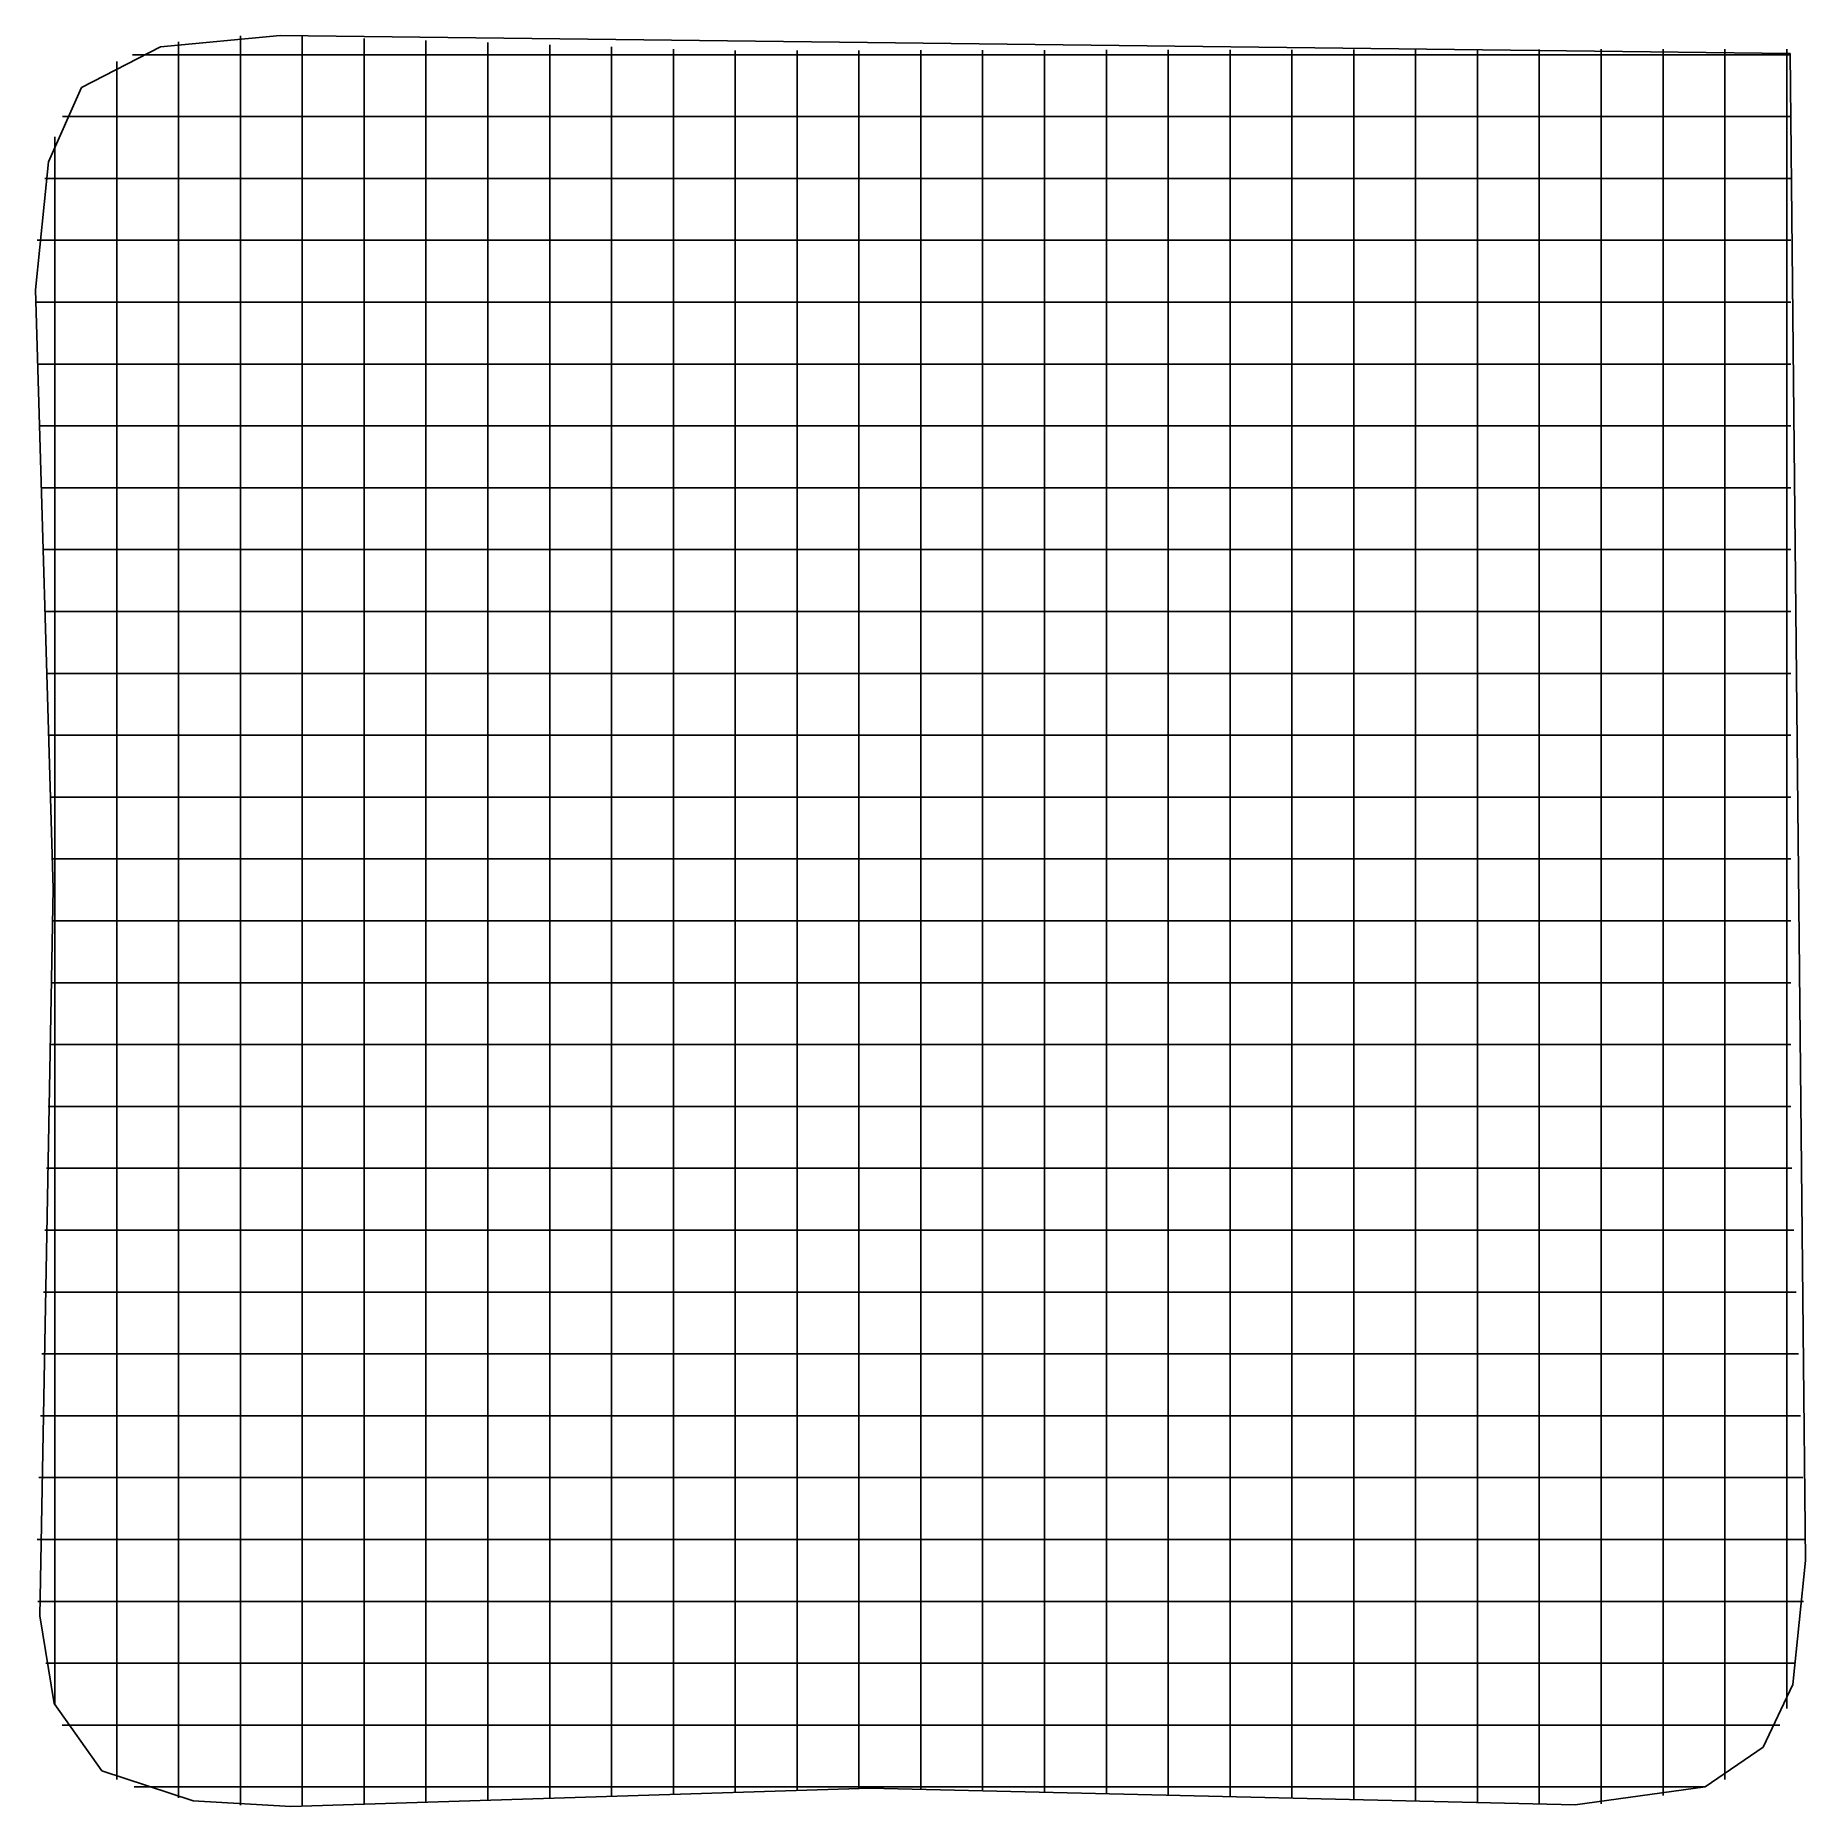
# Model space of a CAD drawing. Extents: x 0.4 to 14.7, y 0.4 to 14.7.
import ezdxf

# ---------------------------------------------------------------- set-up
doc = ezdxf.new("R2010")
doc.units = 0

msp = doc.modelspace()

# ---------------------------------------------------------------- linework, layer by layer
for p, q in [((2.414248, 14.747768), (1.445445, 14.656776)), ((2.414248, 14.747768), (1.445445, 14.656776)), ((2.092849, 14.743), (2.092849, 14.743829)), ((14.620481, 14.601536), (2.414248, 14.747768)), ((14.620481, 14.601536), (2.414248, 14.747768)), ((1.445445, 14.656776), (0.808359, 14.326929)), ((1.445445, 14.656776), (0.808359, 14.326929)), ((1.592849, 14.44629), (1.592849, 14.695)), ((2.092849, 14.49429), (2.092849, 14.743)), ((2.592849, 14.49329), (2.592849, 14.742)), ((3.092849, 14.47529), (3.092849, 14.724)), ((3.592849, 14.45829), (3.592849, 14.707)), ((4.092849, 14.689171), (4.092849, 14.69)), ((4.092849, 14.440461), (4.092849, 14.689171)), ((4.592849, 14.42329), (4.592849, 14.672)), ((5.092849, 14.40629), (5.092849, 14.655)), ((5.592849, 14.38829), (5.592849, 14.637)), ((6.092849, 14.37629), (6.092849, 14.625)), ((6.592849, 14.37729), (6.592849, 14.626)), ((7.092849, 14.37829), (7.092849, 14.627)), ((7.592849, 14.37929), (7.592849, 14.628)), ((8.092849, 14.37929), (8.092849, 14.628)), ((8.592849, 14.38029), (8.592849, 14.629)), ((9.092849, 14.38129), (9.092849, 14.63)), ((9.592849, 14.38129), (9.592849, 14.63)), ((10.092849, 14.38229), (10.092849, 14.631)), ((10.592849, 14.38329), (10.592849, 14.632)), ((11.092849, 14.38429), (11.092849, 14.633)), ((11.592849, 14.38429), (11.592849, 14.633)), ((12.092849, 14.38529), (12.092849, 14.634)), ((12.592849, 14.38629), (12.592849, 14.635)), ((13.092849, 14.635171), (13.092849, 14.636)), ((13.092849, 14.38729), (13.092849, 14.635171)), ((13.592849, 14.38729), (13.592849, 14.636)), ((14.092849, 14.38829), (14.092849, 14.637)), ((14.592849, 14.38929), (14.592849, 14.638)), ((14.745261, 2.423948), (14.620481, 14.601536)), ((14.745261, 2.423948), (14.620481, 14.601536)), ((1.092849, 14.536171), (1.092849, 14.537)), ((1.092849, 14.287461), (1.092849, 14.536171)), ((1.221, 14.592238), (1.46971, 14.592238)), ((1.221, 14.592238), (1.46971, 14.592238)), ((1.46971, 14.592238), (1.556048, 14.592238)), ((1.556048, 14.592238), (1.607339, 14.592238)), ((1.607339, 14.592238), (2.850887, 14.592238)), ((2.092849, 14.255448), (2.092849, 14.49429)), ((2.592849, 14.253081), (2.592849, 14.49329)), ((2.850887, 14.592238), (3.107339, 14.592238)), ((3.092849, 14.240894), (3.092849, 14.47529)), ((3.107339, 14.592238), (3.356048, 14.592238)), ((3.356048, 14.592238), (3.407339, 14.592238)), ((3.407339, 14.592238), (4.650887, 14.592238)), ((3.592849, 14.229535), (3.592849, 14.45829)), ((4.650887, 14.592238), (4.907339, 14.592238)), ((4.907339, 14.592238), (5.156048, 14.592238)), ((5.156048, 14.592238), (5.207339, 14.592238)), ((5.207339, 14.592238), (5.910358, 14.592238)), ((5.910358, 14.592238), (6.159068, 14.592238)), ((6.159068, 14.592238), (6.415519, 14.592238)), ((6.415519, 14.592238), (7.659068, 14.592238)), ((7.659068, 14.592238), (7.710358, 14.592238)), ((7.710358, 14.592238), (7.959068, 14.592238)), ((7.959068, 14.592238), (8.215519, 14.592238)), ((8.215519, 14.592238), (9.459068, 14.592238)), ((9.459068, 14.592238), (9.510358, 14.592238)), ((9.510358, 14.592238), (9.759068, 14.592238)), ((9.759068, 14.592238), (10.015519, 14.592238)), ((10.015519, 14.592238), (11.259068, 14.592238)), ((11.259068, 14.592238), (11.310358, 14.592238)), ((11.310358, 14.592238), (11.559068, 14.592238)), ((11.559068, 14.592238), (11.815519, 14.592238)), ((11.815519, 14.592238), (13.059068, 14.592238)), ((13.059068, 14.592238), (13.110358, 14.592238)), ((13.110358, 14.592238), (13.359068, 14.592238)), ((13.359068, 14.592238), (13.615519, 14.592238)), ((13.615519, 14.592238), (14.57471, 14.592238)), ((14.57471, 14.592238), (14.626, 14.592238)), ((0.808359, 14.326929), (0.54136, 13.726015)), ((0.808359, 14.326929), (0.54136, 13.726015)), ((1.592849, 14.225571), (1.592849, 14.44629)), ((4.092849, 14.217177), (4.092849, 14.440461)), ((4.592849, 14.205819), (4.592849, 14.42329)), ((5.092849, 14.194461), (5.092849, 14.40629)), ((5.592849, 14.182274), (5.592849, 14.38829)), ((6.092849, 14.175061), (6.092849, 14.37629)), ((6.592849, 14.178455), (6.592849, 14.37729)), ((7.092849, 14.182019), (7.092849, 14.37829)), ((7.592849, 14.182165), (7.592849, 14.37929)), ((8.092849, 14.180113), (8.092849, 14.37929)), ((8.592849, 14.17889), (8.592849, 14.38029)), ((9.092849, 14.177668), (9.092849, 14.38129)), ((9.592849, 14.175616), (9.592849, 14.38129)), ((10.092849, 14.174394), (10.092849, 14.38229)), ((10.592849, 14.173171), (10.592849, 14.38329)), ((11.092849, 14.171948), (11.092849, 14.38429)), ((11.592849, 14.169897), (11.592849, 14.38429)), ((12.092849, 14.168674), (12.092849, 14.38529)), ((12.592849, 14.167452), (12.592849, 14.38629)), ((13.092849, 14.168281), (13.092849, 14.38729)), ((13.592849, 14.179906), (13.592849, 14.38729)), ((14.092849, 14.203132), (14.092849, 14.38829)), ((14.592849, 14.301755), (14.592849, 14.38929)), ((1.092849, 14.1194), (1.092849, 14.287461)), ((1.592849, 12.982023), (1.592849, 14.225571)), ((2.092849, 13.0119), (2.092849, 14.255448)), ((2.592849, 13.008703), (2.592849, 14.253081)), ((3.092849, 12.997345), (3.092849, 14.240894)), ((3.592849, 12.985987), (3.592849, 14.229535)), ((4.092849, 12.973629), (4.092849, 14.217177)), ((4.592849, 12.962271), (4.592849, 14.205819)), ((5.092849, 12.950913), (5.092849, 14.194461)), ((5.592849, 12.938726), (5.592849, 14.182274)), ((6.092849, 12.931513), (6.092849, 14.175061)), ((6.592849, 12.934906), (6.592849, 14.178455)), ((7.092849, 12.938471), (7.092849, 14.182019)), ((7.592849, 12.937787), (7.592849, 14.182165)), ((8.092849, 12.936565), (8.092849, 14.180113)), ((8.592849, 12.935342), (8.592849, 14.17889)), ((9.092849, 12.934119), (9.092849, 14.177668)), ((9.592849, 12.932068), (9.592849, 14.175616)), ((10.092849, 12.930845), (10.092849, 14.174394)), ((10.592849, 12.929623), (10.592849, 14.173171)), ((11.092849, 12.927571), (11.092849, 14.171948)), ((13.592849, 12.936358), (13.592849, 14.179906)), ((14.092849, 12.959584), (14.092849, 14.203132)), ((14.592849, 14.250635), (14.592849, 14.301755)), ((14.592849, 13.007087), (14.592849, 14.250635)), ((0.654, 14.092238), (0.90271, 14.092238)), ((0.654, 14.092238), (0.90271, 14.092238)), ((0.90271, 14.092238), (1.085987, 14.092238)), ((1.085987, 14.092238), (2.329535, 14.092238)), ((1.092849, 12.875852), (1.092849, 14.1194)), ((2.329535, 14.092238), (2.380826, 14.092238)), ((2.380826, 14.092238), (2.629535, 14.092238)), ((2.629535, 14.092238), (2.885987, 14.092238)), ((2.885987, 14.092238), (4.129535, 14.092238)), ((4.129535, 14.092238), (4.180826, 14.092238)), ((4.180826, 14.092238), (4.429535, 14.092238)), ((4.429535, 14.092238), (4.685987, 14.092238)), ((4.685987, 14.092238), (5.929535, 14.092238)), ((5.929535, 14.092238), (5.980826, 14.092238)), ((5.980826, 14.092238), (6.229535, 14.092238)), ((6.229535, 14.092238), (6.485987, 14.092238)), ((6.485987, 14.092238), (7.729535, 14.092238)), ((7.729535, 14.092238), (7.780826, 14.092238)), ((7.780826, 14.092238), (8.029535, 14.092238)), ((8.029535, 14.092238), (8.285987, 14.092238)), ((8.285987, 14.092238), (9.529535, 14.092238)), ((9.529535, 14.092238), (9.580826, 14.092238)), ((9.580826, 14.092238), (9.829535, 14.092238)), ((9.829535, 14.092238), (10.085987, 14.092238)), ((10.085987, 14.092238), (11.329535, 14.092238)), ((11.329535, 14.092238), (11.380826, 14.092238)), ((11.380826, 14.092238), (11.629535, 14.092238)), ((11.592849, 12.926348), (11.592849, 14.169897)), ((11.629535, 14.092238), (11.885987, 14.092238)), ((11.885987, 14.092238), (13.129535, 14.092238)), ((12.092849, 12.925126), (12.092849, 14.168674)), ((12.592849, 12.923903), (12.592849, 14.167452)), ((13.092849, 12.923903), (13.092849, 14.168281)), ((13.129535, 14.092238), (13.180826, 14.092238)), ((13.180826, 14.092238), (13.429535, 14.092238)), ((13.429535, 14.092238), (13.685987, 14.092238)), ((13.685987, 14.092238), (14.57471, 14.092238)), ((14.57471, 14.092238), (14.626, 14.092238)), ((0.592849, 13.916182), (0.592849, 13.929)), ((0.592849, 13.667455), (0.592849, 13.916182)), ((0.54136, 13.726015), (0.435581, 12.693069)), ((0.54136, 13.726015), (0.435581, 12.693069)), ((0.592849, 13.411016), (0.592849, 13.667455)), ((0.511, 13.592238), (0.75971, 13.592238)), ((0.511, 13.592238), (0.75971, 13.592238)), ((0.75971, 13.592238), (0.967435, 13.592238)), ((0.967435, 13.592238), (2.210984, 13.592238)), ((2.210984, 13.592238), (2.262274, 13.592238)), ((2.262274, 13.592238), (2.510984, 13.592238)), ((2.510984, 13.592238), (2.767435, 13.592238)), ((2.767435, 13.592238), (4.010984, 13.592238)), ((4.010984, 13.592238), (4.062274, 13.592238)), ((4.062274, 13.592238), (4.310984, 13.592238)), ((4.310984, 13.592238), (4.567435, 13.592238)), ((4.567435, 13.592238), (5.810984, 13.592238)), ((5.810984, 13.592238), (5.862274, 13.592238)), ((5.862274, 13.592238), (6.110984, 13.592238)), ((6.110984, 13.592238), (6.367435, 13.592238)), ((6.367435, 13.592238), (7.610984, 13.592238)), ((7.610984, 13.592238), (7.662274, 13.592238)), ((7.662274, 13.592238), (7.910984, 13.592238)), ((7.910984, 13.592238), (8.167435, 13.592238)), ((8.167435, 13.592238), (9.410984, 13.592238)), ((9.410984, 13.592238), (9.462274, 13.592238)), ((9.462274, 13.592238), (9.710984, 13.592238)), ((9.710984, 13.592238), (9.967435, 13.592238)), ((9.967435, 13.592238), (11.210984, 13.592238)), ((11.210984, 13.592238), (11.262274, 13.592238)), ((11.262274, 13.592238), (11.510984, 13.592238)), ((11.510984, 13.592238), (11.767435, 13.592238)), ((11.767435, 13.592238), (13.010984, 13.592238)), ((13.010984, 13.592238), (13.062274, 13.592238)), ((13.062274, 13.592238), (13.310984, 13.592238)), ((13.310984, 13.592238), (13.567435, 13.592238)), ((13.567435, 13.592238), (14.57471, 13.592238)), ((14.57471, 13.592238), (14.626, 13.592238)), ((0.592849, 12.167468), (0.592849, 13.411016)), ((0.451, 13.092238), (0.69971, 13.092238)), ((0.451, 13.092238), (0.69971, 13.092238)), ((0.69971, 13.092238), (0.917694, 13.092238)), ((0.917694, 13.092238), (2.161242, 13.092238)), ((2.161242, 13.092238), (2.212532, 13.092238)), ((2.212532, 13.092238), (2.461242, 13.092238)), ((2.461242, 13.092238), (2.717694, 13.092238)), ((2.717694, 13.092238), (3.961242, 13.092238)), ((3.961242, 13.092238), (4.012532, 13.092238)), ((4.012532, 13.092238), (4.261242, 13.092238)), ((4.261242, 13.092238), (4.517694, 13.092238)), ((4.517694, 13.092238), (5.761242, 13.092238)), ((5.761242, 13.092238), (5.812532, 13.092238)), ((5.812532, 13.092238), (6.061242, 13.092238)), ((6.061242, 13.092238), (6.317694, 13.092238)), ((6.317694, 13.092238), (7.561242, 13.092238)), ((7.561242, 13.092238), (7.612532, 13.092238)), ((7.612532, 13.092238), (7.861242, 13.092238)), ((7.861242, 13.092238), (8.117694, 13.092238)), ((8.117694, 13.092238), (9.361242, 13.092238)), ((9.361242, 13.092238), (9.412532, 13.092238)), ((9.412532, 13.092238), (9.661242, 13.092238)), ((9.661242, 13.092238), (9.917694, 13.092238)), ((9.917694, 13.092238), (11.161242, 13.092238)), ((11.161242, 13.092238), (11.212532, 13.092238)), ((11.212532, 13.092238), (11.461242, 13.092238)), ((11.461242, 13.092238), (11.717694, 13.092238)), ((11.717694, 13.092238), (12.961242, 13.092238)), ((12.961242, 13.092238), (13.012532, 13.092238)), ((13.012532, 13.092238), (13.261242, 13.092238)), ((13.261242, 13.092238), (13.517694, 13.092238)), ((13.517694, 13.092238), (14.57471, 13.092238)), ((14.57471, 13.092238), (14.626, 13.092238)), ((1.592849, 12.930732), (1.592849, 12.982023)), ((1.592849, 12.682023), (1.592849, 12.930732)), ((2.092849, 12.960781), (2.092849, 13.0119)), ((2.092849, 12.712071), (2.092849, 12.960781)), ((2.592849, 12.957413), (2.592849, 13.008703)), ((2.592849, 12.709532), (2.592849, 12.957413)), ((3.092849, 12.946055), (3.092849, 12.997345)), ((3.092849, 12.697345), (3.092849, 12.946055)), ((3.592849, 12.934697), (3.592849, 12.985987)), ((3.592849, 12.685987), (3.592849, 12.934697)), ((4.092849, 12.92251), (4.092849, 12.973629)), ((4.092849, 12.6738), (4.092849, 12.92251)), ((4.592849, 12.910981), (4.592849, 12.962271)), ((4.592849, 12.662271), (4.592849, 12.910981)), ((5.092849, 12.899623), (5.092849, 12.950913)), ((5.092849, 12.650913), (5.092849, 12.899623)), ((5.592849, 12.887435), (5.592849, 12.938726)), ((5.592849, 12.638726), (5.592849, 12.887435)), ((6.092849, 12.880223), (6.092849, 12.931513)), ((6.592849, 12.883787), (6.592849, 12.934906)), ((6.592849, 12.635077), (6.592849, 12.883787)), ((7.092849, 12.887181), (7.092849, 12.938471)), ((7.092849, 12.638471), (7.092849, 12.887181)), ((7.592849, 12.886497), (7.592849, 12.937787)), ((7.592849, 12.638616), (7.592849, 12.886497)), ((8.092849, 12.885274), (8.092849, 12.936565)), ((8.092849, 12.636565), (8.092849, 12.885274)), ((8.592849, 12.884052), (8.592849, 12.935342)), ((8.592849, 12.635342), (8.592849, 12.884052)), ((9.092849, 12.882829), (9.092849, 12.934119)), ((9.092849, 12.634119), (9.092849, 12.882829)), ((9.592849, 12.880777), (9.592849, 12.932068)), ((10.092849, 12.879555), (10.092849, 12.930845)), ((10.592849, 12.878332), (10.592849, 12.929623)), ((11.092849, 12.876281), (11.092849, 12.927571)), ((11.592849, 12.875058), (11.592849, 12.926348)), ((12.092849, 12.873835), (12.092849, 12.925126)), ((12.592849, 12.872613), (12.592849, 12.923903)), ((13.092849, 12.872613), (13.092849, 12.923903)), ((13.592849, 12.885068), (13.592849, 12.936358)), ((13.592849, 12.636358), (13.592849, 12.885068)), ((14.092849, 12.908294), (14.092849, 12.959584)), ((14.092849, 12.659584), (14.092849, 12.908294)), ((14.592849, 12.750465), (14.592849, 13.007087)), ((1.092849, 12.824561), (1.092849, 12.875852)), ((1.092849, 12.575852), (1.092849, 12.824561)), ((6.092849, 12.631513), (6.092849, 12.880223)), ((9.592849, 12.632068), (9.592849, 12.880777)), ((10.092849, 12.630845), (10.092849, 12.879555)), ((10.592849, 12.629623), (10.592849, 12.878332)), ((11.092849, 12.6284), (11.092849, 12.876281)), ((11.592849, 12.626348), (11.592849, 12.875058)), ((12.092849, 12.625126), (12.092849, 12.873835)), ((12.592849, 12.623903), (12.592849, 12.872613)), ((13.092849, 12.624732), (13.092849, 12.872613)), ((14.592849, 12.501755), (14.592849, 12.750465)), ((0.435581, 12.693069), (0.578626, 7.85223)), ((0.435581, 12.693069), (0.578626, 7.85223)), ((1.592849, 12.425571), (1.592849, 12.682023)), ((2.092849, 12.455448), (2.092849, 12.712071)), ((2.592849, 12.453081), (2.592849, 12.709532)), ((3.092849, 12.440894), (3.092849, 12.697345)), ((3.592849, 12.429535), (3.592849, 12.685987)), ((4.092849, 12.417177), (4.092849, 12.6738)), ((4.592849, 12.405819), (4.592849, 12.662271)), ((5.092849, 12.394461), (5.092849, 12.650913)), ((5.592849, 12.382274), (5.592849, 12.638726)), ((6.092849, 12.375061), (6.092849, 12.631513)), ((6.592849, 12.378455), (6.592849, 12.635077)), ((7.092849, 12.382019), (7.092849, 12.638471)), ((7.592849, 12.382165), (7.592849, 12.638616)), ((8.092849, 12.380113), (8.092849, 12.636565)), ((8.592849, 12.37889), (8.592849, 12.635342)), ((9.092849, 12.377668), (9.092849, 12.634119)), ((9.592849, 12.375616), (9.592849, 12.632068)), ((10.092849, 12.374394), (10.092849, 12.630845)), ((10.592849, 12.373171), (10.592849, 12.629623)), ((11.092849, 12.371948), (11.092849, 12.6284)), ((11.592849, 12.369897), (11.592849, 12.626348)), ((12.092849, 12.368674), (12.092849, 12.625126)), ((12.592849, 12.367452), (12.592849, 12.623903)), ((13.092849, 12.368281), (13.092849, 12.624732)), ((13.592849, 12.379906), (13.592849, 12.636358)), ((14.092849, 12.403132), (14.092849, 12.659584)), ((0.438, 12.592238), (0.68671, 12.592238)), ((0.438, 12.592238), (0.68671, 12.592238)), ((0.68671, 12.592238), (0.906916, 12.592238)), ((0.906916, 12.592238), (2.150465, 12.592238)), ((1.092849, 12.3194), (1.092849, 12.575852)), ((2.092849, 11.2119), (2.092849, 12.455448)), ((2.150465, 12.592238), (2.201755, 12.592238)), ((2.201755, 12.592238), (2.450465, 12.592238)), ((2.450465, 12.592238), (2.706916, 12.592238)), ((2.592849, 11.208703), (2.592849, 12.453081)), ((2.706916, 12.592238), (3.950465, 12.592238)), ((3.950465, 12.592238), (4.001755, 12.592238)), ((4.001755, 12.592238), (4.250465, 12.592238)), ((4.250465, 12.592238), (4.506916, 12.592238)), ((4.506916, 12.592238), (5.750465, 12.592238)), ((5.750465, 12.592238), (5.801755, 12.592238)), ((5.801755, 12.592238), (6.050465, 12.592238)), ((6.050465, 12.592238), (6.306916, 12.592238)), ((6.306916, 12.592238), (7.550465, 12.592238)), ((7.550465, 12.592238), (7.601755, 12.592238)), ((7.601755, 12.592238), (7.850465, 12.592238)), ((7.850465, 12.592238), (8.106916, 12.592238)), ((8.106916, 12.592238), (9.350465, 12.592238)), ((9.350465, 12.592238), (9.401755, 12.592238)), ((9.401755, 12.592238), (9.650465, 12.592238)), ((9.650465, 12.592238), (9.906916, 12.592238)), ((9.906916, 12.592238), (11.150465, 12.592238)), ((11.150465, 12.592238), (11.201755, 12.592238)), ((11.201755, 12.592238), (11.450465, 12.592238)), ((11.450465, 12.592238), (11.706916, 12.592238)), ((11.706916, 12.592238), (12.950465, 12.592238)), ((12.950465, 12.592238), (13.001755, 12.592238)), ((13.001755, 12.592238), (13.250465, 12.592238)), ((13.250465, 12.592238), (13.506916, 12.592238)), ((13.506916, 12.592238), (14.57471, 12.592238)), ((14.57471, 12.592238), (14.626, 12.592238)), ((14.592849, 12.450635), (14.592849, 12.501755)), ((1.092849, 11.075852), (1.092849, 12.3194)), ((1.592849, 11.182023), (1.592849, 12.425571)), ((3.092849, 11.197345), (3.092849, 12.440894)), ((3.592849, 11.185987), (3.592849, 12.429535)), ((4.092849, 11.173629), (4.092849, 12.417177)), ((4.592849, 11.162271), (4.592849, 12.405819)), ((5.092849, 11.150913), (5.092849, 12.394461)), ((5.592849, 11.138726), (5.592849, 12.382274)), ((6.092849, 11.131513), (6.092849, 12.375061)), ((6.592849, 11.134906), (6.592849, 12.378455)), ((7.092849, 11.138471), (7.092849, 12.382019)), ((7.592849, 11.137787), (7.592849, 12.382165)), ((8.092849, 11.136565), (8.092849, 12.380113)), ((8.592849, 11.135342), (8.592849, 12.37889)), ((9.092849, 11.134119), (9.092849, 12.377668)), ((9.592849, 11.132068), (9.592849, 12.375616)), ((10.092849, 11.130845), (10.092849, 12.374394)), ((10.592849, 11.129623), (10.592849, 12.373171)), ((11.092849, 11.127571), (11.092849, 12.371948)), ((11.592849, 11.126348), (11.592849, 12.369897)), ((12.092849, 11.125126), (12.092849, 12.368674)), ((12.592849, 11.123903), (12.592849, 12.367452)), ((13.092849, 11.123903), (13.092849, 12.368281)), ((13.592849, 11.136358), (13.592849, 12.379906)), ((14.092849, 11.159584), (14.092849, 12.403132)), ((14.592849, 11.207087), (14.592849, 12.450635)), ((0.592849, 12.116177), (0.592849, 12.167468)), ((0.453, 12.092238), (0.70171, 12.092238)), ((0.453, 12.092238), (0.70171, 12.092238)), ((0.592849, 11.867468), (0.592849, 12.116177)), ((0.70171, 12.092238), (0.919352, 12.092238)), ((0.919352, 12.092238), (2.1629, 12.092238)), ((2.1629, 12.092238), (2.21419, 12.092238)), ((2.21419, 12.092238), (2.4629, 12.092238)), ((2.4629, 12.092238), (2.719352, 12.092238)), ((2.719352, 12.092238), (3.9629, 12.092238)), ((3.9629, 12.092238), (4.01419, 12.092238)), ((4.01419, 12.092238), (4.2629, 12.092238)), ((4.2629, 12.092238), (4.519352, 12.092238)), ((4.519352, 12.092238), (5.7629, 12.092238)), ((5.7629, 12.092238), (5.81419, 12.092238)), ((5.81419, 12.092238), (6.0629, 12.092238)), ((6.0629, 12.092238), (6.319352, 12.092238)), ((6.319352, 12.092238), (7.5629, 12.092238)), ((7.5629, 12.092238), (7.61419, 12.092238)), ((7.61419, 12.092238), (7.8629, 12.092238)), ((7.8629, 12.092238), (8.119352, 12.092238)), ((8.119352, 12.092238), (9.3629, 12.092238)), ((9.3629, 12.092238), (9.41419, 12.092238)), ((9.41419, 12.092238), (9.6629, 12.092238)), ((9.6629, 12.092238), (9.919352, 12.092238)), ((9.919352, 12.092238), (11.1629, 12.092238)), ((11.1629, 12.092238), (11.21419, 12.092238)), ((11.21419, 12.092238), (11.4629, 12.092238)), ((11.4629, 12.092238), (11.719352, 12.092238)), ((11.719352, 12.092238), (12.9629, 12.092238)), ((12.9629, 12.092238), (13.01419, 12.092238)), ((13.01419, 12.092238), (13.2629, 12.092238)), ((13.2629, 12.092238), (13.519352, 12.092238)), ((13.519352, 12.092238), (14.57471, 12.092238)), ((14.57471, 12.092238), (14.626, 12.092238)), ((0.592849, 11.611016), (0.592849, 11.867468)), ((0.592849, 10.367468), (0.592849, 11.611016)), ((0.468, 11.592238), (0.71671, 11.592238)), ((0.468, 11.592238), (0.71671, 11.592238)), ((0.71671, 11.592238), (0.931787, 11.592238)), ((0.931787, 11.592238), (2.175335, 11.592238)), ((2.175335, 11.592238), (2.226626, 11.592238)), ((2.226626, 11.592238), (2.475335, 11.592238)), ((2.475335, 11.592238), (2.731787, 11.592238)), ((2.731787, 11.592238), (3.975335, 11.592238)), ((3.975335, 11.592238), (4.026626, 11.592238)), ((4.026626, 11.592238), (4.275335, 11.592238)), ((4.275335, 11.592238), (4.531787, 11.592238)), ((4.531787, 11.592238), (5.775335, 11.592238)), ((5.775335, 11.592238), (5.826626, 11.592238)), ((5.826626, 11.592238), (6.075335, 11.592238)), ((6.075335, 11.592238), (6.331787, 11.592238)), ((6.331787, 11.592238), (7.575335, 11.592238)), ((7.575335, 11.592238), (7.626626, 11.592238)), ((7.626626, 11.592238), (7.875335, 11.592238)), ((7.875335, 11.592238), (8.131787, 11.592238)), ((8.131787, 11.592238), (9.375335, 11.592238)), ((9.375335, 11.592238), (9.426626, 11.592238)), ((9.426626, 11.592238), (9.675335, 11.592238)), ((9.675335, 11.592238), (9.931787, 11.592238)), ((9.931787, 11.592238), (11.175335, 11.592238)), ((11.175335, 11.592238), (11.226626, 11.592238)), ((11.226626, 11.592238), (11.475335, 11.592238)), ((11.475335, 11.592238), (11.731787, 11.592238)), ((11.731787, 11.592238), (12.975335, 11.592238)), ((12.975335, 11.592238), (13.026626, 11.592238)), ((13.026626, 11.592238), (13.275335, 11.592238)), ((13.275335, 11.592238), (13.531787, 11.592238)), ((13.531787, 11.592238), (14.57471, 11.592238)), ((14.57471, 11.592238), (14.626, 11.592238)), ((1.592849, 11.130732), (1.592849, 11.182023)), ((2.092849, 11.160781), (2.092849, 11.2119)), ((2.592849, 11.157413), (2.592849, 11.208703)), ((3.092849, 11.146055), (3.092849, 11.197345)), ((3.592849, 11.134697), (3.592849, 11.185987)), ((4.092849, 11.12251), (4.092849, 11.173629)), ((14.592849, 10.950465), (14.592849, 11.207087)), ((0.484, 11.092238), (0.73271, 11.092238)), ((0.484, 11.092238), (0.73271, 11.092238)), ((0.73271, 11.092238), (0.945052, 11.092238)), ((0.945052, 11.092238), (2.1886, 11.092238)), ((1.092849, 11.024561), (1.092849, 11.075852)), ((1.092849, 10.775852), (1.092849, 11.024561)), ((1.592849, 10.882023), (1.592849, 11.130732)), ((2.092849, 10.912071), (2.092849, 11.160781)), ((2.1886, 11.092238), (2.23989, 11.092238)), ((2.23989, 11.092238), (2.4886, 11.092238)), ((2.4886, 11.092238), (2.745052, 11.092238)), ((2.592849, 10.909532), (2.592849, 11.157413)), ((2.745052, 11.092238), (3.9886, 11.092238)), ((3.092849, 10.897345), (3.092849, 11.146055)), ((3.592849, 10.885987), (3.592849, 11.134697)), ((3.9886, 11.092238), (4.03989, 11.092238)), ((4.03989, 11.092238), (4.2886, 11.092238)), ((4.092849, 10.8738), (4.092849, 11.12251)), ((4.2886, 11.092238), (4.545052, 11.092238)), ((4.545052, 11.092238), (5.7886, 11.092238)), ((4.592849, 11.110981), (4.592849, 11.162271)), ((4.592849, 10.862271), (4.592849, 11.110981)), ((5.092849, 11.099623), (5.092849, 11.150913)), ((5.092849, 10.850913), (5.092849, 11.099623)), ((5.592849, 11.087435), (5.592849, 11.138726)), ((5.592849, 10.838726), (5.592849, 11.087435)), ((5.7886, 11.092238), (5.83989, 11.092238)), ((5.83989, 11.092238), (6.0886, 11.092238)), ((6.0886, 11.092238), (6.345052, 11.092238)), ((6.092849, 11.080223), (6.092849, 11.131513)), ((6.092849, 10.831513), (6.092849, 11.080223)), ((6.345052, 11.092238), (7.5886, 11.092238)), ((6.592849, 11.083787), (6.592849, 11.134906)), ((6.592849, 10.835077), (6.592849, 11.083787)), ((7.092849, 11.087181), (7.092849, 11.138471)), ((7.092849, 10.838471), (7.092849, 11.087181)), ((7.5886, 11.092238), (7.63989, 11.092238)), ((7.592849, 11.086497), (7.592849, 11.137787)), ((7.592849, 10.838616), (7.592849, 11.086497)), ((7.63989, 11.092238), (7.8886, 11.092238)), ((7.8886, 11.092238), (8.145052, 11.092238)), ((8.092849, 11.085274), (8.092849, 11.136565)), ((8.092849, 10.836565), (8.092849, 11.085274)), ((8.145052, 11.092238), (9.3886, 11.092238)), ((8.592849, 11.084052), (8.592849, 11.135342)), ((8.592849, 10.835342), (8.592849, 11.084052)), ((9.092849, 11.082829), (9.092849, 11.134119)), ((9.092849, 10.834119), (9.092849, 11.082829)), ((9.3886, 11.092238), (9.43989, 11.092238)), ((9.43989, 11.092238), (9.6886, 11.092238)), ((9.592849, 11.080777), (9.592849, 11.132068)), ((9.592849, 10.832068), (9.592849, 11.080777)), ((9.6886, 11.092238), (9.945052, 11.092238)), ((9.945052, 11.092238), (11.1886, 11.092238)), ((10.092849, 11.079555), (10.092849, 11.130845)), ((10.092849, 10.830845), (10.092849, 11.079555)), ((10.592849, 11.078332), (10.592849, 11.129623)), ((10.592849, 10.829623), (10.592849, 11.078332)), ((11.092849, 11.076281), (11.092849, 11.127571)), ((11.092849, 10.8284), (11.092849, 11.076281)), ((11.1886, 11.092238), (11.23989, 11.092238)), ((11.23989, 11.092238), (11.4886, 11.092238)), ((11.4886, 11.092238), (11.745052, 11.092238)), ((11.592849, 11.075058), (11.592849, 11.126348)), ((11.592849, 10.826348), (11.592849, 11.075058)), ((11.745052, 11.092238), (12.9886, 11.092238)), ((12.092849, 11.073835), (12.092849, 11.125126)), ((12.092849, 10.825126), (12.092849, 11.073835)), ((12.592849, 11.072613), (12.592849, 11.123903)), ((12.592849, 10.823903), (12.592849, 11.072613)), ((12.9886, 11.092238), (13.03989, 11.092238)), ((13.03989, 11.092238), (13.2886, 11.092238)), ((13.092849, 11.072613), (13.092849, 11.123903)), ((13.092849, 10.824732), (13.092849, 11.072613)), ((13.2886, 11.092238), (13.545052, 11.092238)), ((13.545052, 11.092238), (14.57471, 11.092238)), ((13.592849, 11.085068), (13.592849, 11.136358)), ((13.592849, 10.836358), (13.592849, 11.085068)), ((14.092849, 11.108294), (14.092849, 11.159584)), ((14.092849, 10.859584), (14.092849, 11.108294)), ((14.57471, 11.092238), (14.626, 11.092238)), ((1.592849, 10.625571), (1.592849, 10.882023)), ((2.092849, 10.655448), (2.092849, 10.912071)), ((2.592849, 10.653081), (2.592849, 10.909532)), ((3.092849, 10.640894), (3.092849, 10.897345)), ((3.592849, 10.629535), (3.592849, 10.885987)), ((14.592849, 10.701755), (14.592849, 10.950465)), ((1.092849, 10.5194), (1.092849, 10.775852)), ((4.092849, 10.617177), (4.092849, 10.8738)), ((4.592849, 10.605819), (4.592849, 10.862271)), ((5.092849, 10.594461), (5.092849, 10.850913)), ((5.592849, 10.582274), (5.592849, 10.838726)), ((6.092849, 10.575061), (6.092849, 10.831513)), ((6.592849, 10.578455), (6.592849, 10.835077)), ((7.092849, 10.582019), (7.092849, 10.838471)), ((7.592849, 10.582165), (7.592849, 10.838616)), ((8.092849, 10.580113), (8.092849, 10.836565)), ((8.592849, 10.57889), (8.592849, 10.835342)), ((9.092849, 10.577668), (9.092849, 10.834119)), ((9.592849, 10.575616), (9.592849, 10.832068)), ((10.092849, 10.574394), (10.092849, 10.830845)), ((10.592849, 10.573171), (10.592849, 10.829623)), ((11.092849, 10.571948), (11.092849, 10.8284)), ((11.592849, 10.569897), (11.592849, 10.826348)), ((12.092849, 10.568674), (12.092849, 10.825126)), ((12.592849, 10.567452), (12.592849, 10.823903)), ((13.092849, 10.568281), (13.092849, 10.824732)), ((13.592849, 10.579906), (13.592849, 10.836358)), ((14.092849, 10.603132), (14.092849, 10.859584)), ((0.499, 10.592238), (0.74771, 10.592238)), ((0.499, 10.592238), (0.74771, 10.592238)), ((0.74771, 10.592238), (0.957487, 10.592238)), ((0.957487, 10.592238), (2.201035, 10.592238)), ((1.592849, 9.382023), (1.592849, 10.625571)), ((2.092849, 9.4119), (2.092849, 10.655448)), ((2.201035, 10.592238), (2.252326, 10.592238)), ((2.252326, 10.592238), (2.501035, 10.592238)), ((2.501035, 10.592238), (2.757487, 10.592238)), ((2.592849, 9.408703), (2.592849, 10.653081)), ((2.757487, 10.592238), (4.001035, 10.592238)), ((3.092849, 9.397345), (3.092849, 10.640894)), ((3.592849, 9.385987), (3.592849, 10.629535)), ((4.001035, 10.592238), (4.052326, 10.592238)), ((4.052326, 10.592238), (4.301035, 10.592238)), ((4.092849, 9.373629), (4.092849, 10.617177)), ((4.301035, 10.592238), (4.557487, 10.592238)), ((4.557487, 10.592238), (5.801035, 10.592238)), ((4.592849, 9.362271), (4.592849, 10.605819)), ((5.092849, 9.350913), (5.092849, 10.594461)), ((5.801035, 10.592238), (5.852326, 10.592238)), ((5.852326, 10.592238), (6.101035, 10.592238)), ((6.101035, 10.592238), (6.357487, 10.592238)), ((6.357487, 10.592238), (7.601035, 10.592238)), ((7.601035, 10.592238), (7.652326, 10.592238)), ((7.652326, 10.592238), (7.901035, 10.592238)), ((7.901035, 10.592238), (8.157487, 10.592238)), ((8.157487, 10.592238), (9.401035, 10.592238)), ((9.401035, 10.592238), (9.452326, 10.592238)), ((9.452326, 10.592238), (9.701035, 10.592238)), ((9.701035, 10.592238), (9.957487, 10.592238)), ((9.957487, 10.592238), (11.201035, 10.592238)), ((11.201035, 10.592238), (11.252326, 10.592238)), ((11.252326, 10.592238), (11.501035, 10.592238)), ((11.501035, 10.592238), (11.757487, 10.592238)), ((11.757487, 10.592238), (13.001035, 10.592238)), ((13.001035, 10.592238), (13.052326, 10.592238)), ((13.052326, 10.592238), (13.301035, 10.592238)), ((13.301035, 10.592238), (13.557487, 10.592238)), ((13.557487, 10.592238), (14.57471, 10.592238)), ((14.092849, 9.359584), (14.092849, 10.603132)), ((14.57471, 10.592238), (14.626, 10.592238)), ((14.592849, 10.650635), (14.592849, 10.701755)), ((14.592849, 9.407087), (14.592849, 10.650635)), ((1.092849, 9.275852), (1.092849, 10.5194)), ((5.592849, 9.338726), (5.592849, 10.582274)), ((6.092849, 9.331513), (6.092849, 10.575061)), ((6.592849, 9.334906), (6.592849, 10.578455)), ((7.092849, 9.338471), (7.092849, 10.582019)), ((7.592849, 9.337787), (7.592849, 10.582165)), ((8.092849, 9.336565), (8.092849, 10.580113)), ((8.592849, 9.335342), (8.592849, 10.57889)), ((9.092849, 9.334119), (9.092849, 10.577668)), ((9.592849, 9.332068), (9.592849, 10.575616)), ((10.092849, 9.330845), (10.092849, 10.574394)), ((10.592849, 9.329623), (10.592849, 10.573171)), ((11.092849, 9.327571), (11.092849, 10.571948)), ((11.592849, 9.326348), (11.592849, 10.569897)), ((12.092849, 9.325126), (12.092849, 10.568674)), ((12.592849, 9.323903), (12.592849, 10.567452)), ((13.092849, 9.323903), (13.092849, 10.568281)), ((13.592849, 9.336358), (13.592849, 10.579906)), ((0.592849, 10.316177), (0.592849, 10.367468)), ((0.592849, 10.067468), (0.592849, 10.316177)), ((0.514, 10.092238), (0.76271, 10.092238)), ((0.514, 10.092238), (0.76271, 10.092238)), ((0.592849, 9.811016), (0.592849, 10.067468)), ((0.76271, 10.092238), (0.969923, 10.092238)), ((0.969923, 10.092238), (2.213471, 10.092238)), ((2.213471, 10.092238), (2.264761, 10.092238)), ((2.264761, 10.092238), (2.513471, 10.092238)), ((2.513471, 10.092238), (2.769923, 10.092238)), ((2.769923, 10.092238), (4.013471, 10.092238)), ((4.013471, 10.092238), (4.064761, 10.092238)), ((4.064761, 10.092238), (4.313471, 10.092238)), ((4.313471, 10.092238), (4.569923, 10.092238)), ((4.569923, 10.092238), (5.813471, 10.092238)), ((5.813471, 10.092238), (5.864761, 10.092238)), ((5.864761, 10.092238), (6.113471, 10.092238)), ((6.113471, 10.092238), (6.369923, 10.092238)), ((6.369923, 10.092238), (7.613471, 10.092238)), ((7.613471, 10.092238), (7.664761, 10.092238)), ((7.664761, 10.092238), (7.913471, 10.092238)), ((7.913471, 10.092238), (8.169923, 10.092238)), ((8.169923, 10.092238), (9.413471, 10.092238)), ((9.413471, 10.092238), (9.464761, 10.092238)), ((9.464761, 10.092238), (9.713471, 10.092238)), ((9.713471, 10.092238), (9.969923, 10.092238)), ((9.969923, 10.092238), (11.213471, 10.092238)), ((11.213471, 10.092238), (11.264761, 10.092238)), ((11.264761, 10.092238), (11.513471, 10.092238)), ((11.513471, 10.092238), (11.769923, 10.092238)), ((11.769923, 10.092238), (13.013471, 10.092238)), ((13.013471, 10.092238), (13.064761, 10.092238)), ((13.064761, 10.092238), (13.313471, 10.092238)), ((13.313471, 10.092238), (13.569923, 10.092238)), ((13.569923, 10.092238), (14.57471, 10.092238)), ((14.57471, 10.092238), (14.626, 10.092238)), ((0.592849, 8.567468), (0.592849, 9.811016)), ((0.529, 9.592238), (0.77771, 9.592238)), ((0.529, 9.592238), (0.77771, 9.592238)), ((0.77771, 9.592238), (0.982358, 9.592238)), ((0.982358, 9.592238), (2.226735, 9.592238)), ((2.226735, 9.592238), (2.278026, 9.592238)), ((2.278026, 9.592238), (2.525906, 9.592238)), ((2.525906, 9.592238), (2.782358, 9.592238)), ((2.782358, 9.592238), (4.026735, 9.592238)), ((4.026735, 9.592238), (4.078026, 9.592238)), ((4.078026, 9.592238), (4.325906, 9.592238)), ((4.325906, 9.592238), (4.582358, 9.592238)), ((4.582358, 9.592238), (5.826735, 9.592238)), ((5.826735, 9.592238), (5.878026, 9.592238)), ((5.878026, 9.592238), (6.125906, 9.592238)), ((6.125906, 9.592238), (6.382358, 9.592238)), ((6.382358, 9.592238), (7.626735, 9.592238)), ((7.626735, 9.592238), (7.678026, 9.592238)), ((7.678026, 9.592238), (7.925906, 9.592238)), ((7.925906, 9.592238), (8.182358, 9.592238)), ((8.182358, 9.592238), (9.426735, 9.592238)), ((9.426735, 9.592238), (9.478026, 9.592238)), ((9.478026, 9.592238), (9.725906, 9.592238)), ((9.725906, 9.592238), (9.982358, 9.592238)), ((9.982358, 9.592238), (11.226735, 9.592238)), ((11.226735, 9.592238), (11.278026, 9.592238)), ((11.278026, 9.592238), (11.525906, 9.592238)), ((11.525906, 9.592238), (11.782358, 9.592238)), ((11.782358, 9.592238), (13.026735, 9.592238)), ((13.026735, 9.592238), (13.078026, 9.592238)), ((13.078026, 9.592238), (13.325906, 9.592238)), ((13.325906, 9.592238), (13.582358, 9.592238)), ((13.582358, 9.592238), (14.57471, 9.592238)), ((14.57471, 9.592238), (14.626, 9.592238)), ((1.592849, 9.330732), (1.592849, 9.382023)), ((1.592849, 9.082023), (1.592849, 9.330732)), ((2.092849, 9.360781), (2.092849, 9.4119)), ((2.092849, 9.112071), (2.092849, 9.360781)), ((2.592849, 9.357413), (2.592849, 9.408703)), ((2.592849, 9.109532), (2.592849, 9.357413)), ((3.092849, 9.346055), (3.092849, 9.397345)), ((3.092849, 9.097345), (3.092849, 9.346055)), ((3.592849, 9.334697), (3.592849, 9.385987)), ((3.592849, 9.085987), (3.592849, 9.334697)), ((4.092849, 9.32251), (4.092849, 9.373629)), ((4.092849, 9.0738), (4.092849, 9.32251)), ((4.592849, 9.310981), (4.592849, 9.362271)), ((4.592849, 9.062271), (4.592849, 9.310981)), ((5.092849, 9.299623), (5.092849, 9.350913)), ((5.592849, 9.287435), (5.592849, 9.338726)), ((6.092849, 9.280223), (6.092849, 9.331513)), ((6.592849, 9.283787), (6.592849, 9.334906)), ((7.092849, 9.287181), (7.092849, 9.338471)), ((7.592849, 9.286497), (7.592849, 9.337787)), ((8.092849, 9.285274), (8.092849, 9.336565)), ((8.592849, 9.284052), (8.592849, 9.335342)), ((9.092849, 9.282829), (9.092849, 9.334119)), ((9.592849, 9.280777), (9.592849, 9.332068)), ((10.092849, 9.279555), (10.092849, 9.330845)), ((10.592849, 9.278332), (10.592849, 9.329623)), ((11.092849, 9.276281), (11.092849, 9.327571)), ((11.592849, 9.275058), (11.592849, 9.326348)), ((12.092849, 9.273835), (12.092849, 9.325126)), ((12.592849, 9.272613), (12.592849, 9.323903)), ((13.092849, 9.272613), (13.092849, 9.323903)), ((13.592849, 9.285068), (13.592849, 9.336358)), ((14.092849, 9.308294), (14.092849, 9.359584)), ((14.092849, 9.059584), (14.092849, 9.308294)), ((14.592849, 9.150465), (14.592849, 9.407087)), ((1.092849, 9.224561), (1.092849, 9.275852)), ((1.092849, 8.975852), (1.092849, 9.224561)), ((5.092849, 9.050913), (5.092849, 9.299623)), ((5.592849, 9.038726), (5.592849, 9.287435)), ((6.092849, 9.031513), (6.092849, 9.280223)), ((6.592849, 9.035077), (6.592849, 9.283787)), ((7.092849, 9.038471), (7.092849, 9.287181)), ((7.592849, 9.038616), (7.592849, 9.286497)), ((8.092849, 9.036565), (8.092849, 9.285274)), ((8.592849, 9.035342), (8.592849, 9.284052)), ((9.092849, 9.034119), (9.092849, 9.282829)), ((9.592849, 9.032068), (9.592849, 9.280777)), ((10.092849, 9.030845), (10.092849, 9.279555)), ((10.592849, 9.029623), (10.592849, 9.278332)), ((11.092849, 9.0284), (11.092849, 9.276281)), ((11.592849, 9.026348), (11.592849, 9.275058)), ((12.092849, 9.025126), (12.092849, 9.273835)), ((12.592849, 9.023903), (12.592849, 9.272613)), ((13.092849, 9.024732), (13.092849, 9.272613)), ((13.592849, 9.036358), (13.592849, 9.285068)), ((0.545, 9.092238), (0.79371, 9.092238)), ((0.545, 9.092238), (0.79371, 9.092238)), ((0.79371, 9.092238), (0.995623, 9.092238)), ((0.995623, 9.092238), (2.239171, 9.092238)), ((1.592849, 8.825571), (1.592849, 9.082023)), ((2.092849, 8.855448), (2.092849, 9.112071)), ((2.239171, 9.092238), (2.290461, 9.092238)), ((2.290461, 9.092238), (2.539171, 9.092238)), ((2.539171, 9.092238), (2.795623, 9.092238)), ((2.592849, 8.853081), (2.592849, 9.109532)), ((2.795623, 9.092238), (4.039171, 9.092238)), ((3.092849, 8.840894), (3.092849, 9.097345)), ((3.592849, 8.829535), (3.592849, 9.085987)), ((4.039171, 9.092238), (4.090461, 9.092238)), ((4.090461, 9.092238), (4.339171, 9.092238)), ((4.092849, 8.817177), (4.092849, 9.0738)), ((4.339171, 9.092238), (4.595623, 9.092238)), ((4.592849, 8.805819), (4.592849, 9.062271)), ((4.595623, 9.092238), (5.839171, 9.092238)), ((5.092849, 8.794461), (5.092849, 9.050913)), ((5.592849, 8.782274), (5.592849, 9.038726)), ((5.839171, 9.092238), (5.890461, 9.092238)), ((5.890461, 9.092238), (6.139171, 9.092238)), ((6.092849, 8.775061), (6.092849, 9.031513)), ((6.139171, 9.092238), (6.395623, 9.092238)), ((6.395623, 9.092238), (7.639171, 9.092238)), ((6.592849, 8.778455), (6.592849, 9.035077)), ((7.092849, 8.782019), (7.092849, 9.038471)), ((7.592849, 8.782165), (7.592849, 9.038616)), ((7.639171, 9.092238), (7.690461, 9.092238)), ((7.690461, 9.092238), (7.939171, 9.092238)), ((7.939171, 9.092238), (8.195623, 9.092238)), ((8.092849, 8.780113), (8.092849, 9.036565)), ((8.195623, 9.092238), (9.439171, 9.092238)), ((8.592849, 8.77889), (8.592849, 9.035342)), ((9.092849, 8.777668), (9.092849, 9.034119)), ((9.439171, 9.092238), (9.490461, 9.092238)), ((9.490461, 9.092238), (9.739171, 9.092238)), ((9.592849, 8.775616), (9.592849, 9.032068)), ((9.739171, 9.092238), (9.995623, 9.092238)), ((9.995623, 9.092238), (11.239171, 9.092238)), ((10.092849, 8.774394), (10.092849, 9.030845)), ((10.592849, 8.773171), (10.592849, 9.029623)), ((11.092849, 8.771948), (11.092849, 9.0284)), ((11.239171, 9.092238), (11.290461, 9.092238)), ((11.290461, 9.092238), (11.539171, 9.092238)), ((11.539171, 9.092238), (11.795623, 9.092238)), ((11.592849, 8.769897), (11.592849, 9.026348)), ((11.795623, 9.092238), (13.039171, 9.092238)), ((12.092849, 8.768674), (12.092849, 9.025126)), ((12.592849, 8.767452), (12.592849, 9.023903)), ((13.039171, 9.092238), (13.090461, 9.092238)), ((13.090461, 9.092238), (13.339171, 9.092238)), ((13.092849, 8.768281), (13.092849, 9.024732)), ((13.339171, 9.092238), (13.595623, 9.092238)), ((13.592849, 8.779906), (13.592849, 9.036358)), ((13.595623, 9.092238), (14.57471, 9.092238)), ((14.092849, 8.803132), (14.092849, 9.059584)), ((14.57471, 9.092238), (14.626, 9.092238)), ((14.592849, 8.901755), (14.592849, 9.150465)), ((1.092849, 8.7194), (1.092849, 8.975852)), ((14.592849, 8.850635), (14.592849, 8.901755)), ((1.592849, 7.582023), (1.592849, 8.825571)), ((2.092849, 7.6119), (2.092849, 8.855448)), ((2.592849, 7.608703), (2.592849, 8.853081)), ((3.092849, 7.597345), (3.092849, 8.840894)), ((3.592849, 7.585987), (3.592849, 8.829535)), ((4.092849, 7.573629), (4.092849, 8.817177)), ((4.592849, 7.562271), (4.592849, 8.805819)), ((5.092849, 7.550913), (5.092849, 8.794461)), ((5.592849, 7.538726), (5.592849, 8.782274)), ((6.092849, 7.531513), (6.092849, 8.775061)), ((6.592849, 7.534906), (6.592849, 8.778455)), ((7.092849, 7.538471), (7.092849, 8.782019)), ((7.592849, 7.537787), (7.592849, 8.782165)), ((8.092849, 7.536565), (8.092849, 8.780113)), ((8.592849, 7.535342), (8.592849, 8.77889)), ((9.092849, 7.534119), (9.092849, 8.777668)), ((9.592849, 7.532068), (9.592849, 8.775616)), ((10.092849, 7.530845), (10.092849, 8.774394)), ((10.592849, 7.529623), (10.592849, 8.773171)), ((11.092849, 7.527571), (11.092849, 8.771948)), ((11.592849, 7.526348), (11.592849, 8.769897)), ((12.092849, 7.525126), (12.092849, 8.768674)), ((12.592849, 7.523903), (12.592849, 8.767452)), ((13.092849, 7.523903), (13.092849, 8.768281)), ((13.592849, 7.536358), (13.592849, 8.779906)), ((14.092849, 7.559584), (14.092849, 8.803132)), ((14.592849, 7.607087), (14.592849, 8.850635)), ((0.56, 8.592238), (0.80871, 8.592238)), ((0.56, 8.592238), (0.80871, 8.592238)), ((0.80871, 8.592238), (1.008058, 8.592238)), ((1.008058, 8.592238), (2.251606, 8.592238)), ((1.092849, 7.475852), (1.092849, 8.7194)), ((2.251606, 8.592238), (2.302897, 8.592238)), ((2.302897, 8.592238), (2.551606, 8.592238)), ((2.551606, 8.592238), (2.808058, 8.592238)), ((2.808058, 8.592238), (4.051606, 8.592238)), ((4.051606, 8.592238), (4.102897, 8.592238)), ((4.102897, 8.592238), (4.351606, 8.592238)), ((4.351606, 8.592238), (4.608058, 8.592238)), ((4.608058, 8.592238), (5.851606, 8.592238)), ((5.851606, 8.592238), (5.902897, 8.592238)), ((5.902897, 8.592238), (6.151606, 8.592238)), ((6.151606, 8.592238), (6.408058, 8.592238)), ((6.408058, 8.592238), (7.651606, 8.592238)), ((7.651606, 8.592238), (7.702897, 8.592238)), ((7.702897, 8.592238), (7.951606, 8.592238)), ((7.951606, 8.592238), (8.208058, 8.592238)), ((8.208058, 8.592238), (9.451606, 8.592238)), ((9.451606, 8.592238), (9.502897, 8.592238)), ((9.502897, 8.592238), (9.751606, 8.592238)), ((9.751606, 8.592238), (10.008058, 8.592238)), ((10.008058, 8.592238), (11.251606, 8.592238)), ((11.251606, 8.592238), (11.302897, 8.592238)), ((11.302897, 8.592238), (11.551606, 8.592238)), ((11.551606, 8.592238), (11.808058, 8.592238)), ((11.808058, 8.592238), (13.051606, 8.592238)), ((13.051606, 8.592238), (13.102897, 8.592238)), ((13.102897, 8.592238), (13.351606, 8.592238)), ((13.351606, 8.592238), (13.608058, 8.592238)), ((13.608058, 8.592238), (14.57471, 8.592238)), ((14.57471, 8.592238), (14.626, 8.592238)), ((0.592849, 8.516177), (0.592849, 8.567468)), ((0.592849, 8.267468), (0.592849, 8.516177)), ((0.592849, 8.011016), (0.592849, 8.267468)), ((0.575, 8.092238), (0.82371, 8.092238)), ((0.575, 8.092238), (0.82371, 8.092238)), ((0.82371, 8.092238), (1.020494, 8.092238)), ((1.020494, 8.092238), (2.264871, 8.092238)), ((2.264871, 8.092238), (2.316161, 8.092238)), ((2.316161, 8.092238), (2.564042, 8.092238)), ((2.564042, 8.092238), (2.820494, 8.092238)), ((2.820494, 8.092238), (4.064871, 8.092238)), ((4.064871, 8.092238), (4.116161, 8.092238)), ((4.116161, 8.092238), (4.364042, 8.092238)), ((4.364042, 8.092238), (4.620494, 8.092238)), ((4.620494, 8.092238), (5.864871, 8.092238)), ((5.864871, 8.092238), (5.916161, 8.092238)), ((5.916161, 8.092238), (6.164042, 8.092238)), ((6.164042, 8.092238), (6.420494, 8.092238)), ((6.420494, 8.092238), (7.664871, 8.092238)), ((7.664871, 8.092238), (7.716161, 8.092238)), ((7.716161, 8.092238), (7.964042, 8.092238)), ((7.964042, 8.092238), (8.220494, 8.092238)), ((8.220494, 8.092238), (9.464871, 8.092238)), ((9.464871, 8.092238), (9.516161, 8.092238)), ((9.516161, 8.092238), (9.764042, 8.092238)), ((9.764042, 8.092238), (10.020494, 8.092238)), ((10.020494, 8.092238), (11.264871, 8.092238)), ((11.264871, 8.092238), (11.316161, 8.092238)), ((11.316161, 8.092238), (11.564042, 8.092238)), ((11.564042, 8.092238), (11.820494, 8.092238)), ((11.820494, 8.092238), (13.064871, 8.092238)), ((13.064871, 8.092238), (13.116161, 8.092238)), ((13.116161, 8.092238), (13.364042, 8.092238)), ((13.364042, 8.092238), (13.620494, 8.092238)), ((13.620494, 8.092238), (14.57471, 8.092238)), ((14.57471, 8.092238), (14.626, 8.092238)), ((0.592849, 6.767468), (0.592849, 8.011016)), ((0.578626, 7.85223), (0.470753, 1.976008)), ((0.578626, 7.85223), (0.470753, 1.976008)), ((0.576, 7.592238), (0.576829, 7.592238)), ((0.576, 7.592238), (0.576829, 7.592238)), ((0.576829, 7.592238), (0.82471, 7.592238)), ((0.82471, 7.592238), (1.021323, 7.592238)), ((1.021323, 7.592238), (2.2657, 7.592238)), ((2.092849, 7.560781), (2.092849, 7.6119)), ((2.2657, 7.592238), (2.31699, 7.592238)), ((2.31699, 7.592238), (2.564871, 7.592238)), ((2.564871, 7.592238), (2.821323, 7.592238)), ((2.592849, 7.557413), (2.592849, 7.608703)), ((2.821323, 7.592238), (4.0657, 7.592238)), ((3.092849, 7.546055), (3.092849, 7.597345)), ((4.0657, 7.592238), (4.11699, 7.592238)), ((4.11699, 7.592238), (4.364871, 7.592238)), ((4.364871, 7.592238), (4.621323, 7.592238)), ((4.621323, 7.592238), (5.8657, 7.592238)), ((5.8657, 7.592238), (5.91699, 7.592238)), ((5.91699, 7.592238), (6.164871, 7.592238)), ((6.164871, 7.592238), (6.421323, 7.592238)), ((6.421323, 7.592238), (7.6657, 7.592238)), ((7.6657, 7.592238), (7.71699, 7.592238)), ((7.71699, 7.592238), (7.964871, 7.592238)), ((7.964871, 7.592238), (8.221323, 7.592238)), ((8.221323, 7.592238), (9.4657, 7.592238)), ((9.4657, 7.592238), (9.51699, 7.592238)), ((9.51699, 7.592238), (9.764871, 7.592238)), ((9.764871, 7.592238), (10.021323, 7.592238)), ((10.021323, 7.592238), (11.2657, 7.592238)), ((11.2657, 7.592238), (11.31699, 7.592238)), ((11.31699, 7.592238), (11.564871, 7.592238)), ((11.564871, 7.592238), (11.821323, 7.592238)), ((11.821323, 7.592238), (13.0657, 7.592238)), ((13.0657, 7.592238), (13.11699, 7.592238)), ((13.11699, 7.592238), (13.364871, 7.592238)), ((13.364871, 7.592238), (13.621323, 7.592238)), ((13.621323, 7.592238), (14.57471, 7.592238)), ((14.57471, 7.592238), (14.626, 7.592238)), ((14.592849, 7.350465), (14.592849, 7.607087)), ((1.092849, 7.424561), (1.092849, 7.475852)), ((1.592849, 7.530732), (1.592849, 7.582023)), ((1.592849, 7.282023), (1.592849, 7.530732)), ((2.092849, 7.312071), (2.092849, 7.560781)), ((2.592849, 7.309532), (2.592849, 7.557413)), ((3.092849, 7.297345), (3.092849, 7.546055)), ((3.592849, 7.534697), (3.592849, 7.585987)), ((3.592849, 7.285987), (3.592849, 7.534697)), ((4.092849, 7.52251), (4.092849, 7.573629)), ((4.092849, 7.2738), (4.092849, 7.52251)), ((4.592849, 7.510981), (4.592849, 7.562271)), ((4.592849, 7.262271), (4.592849, 7.510981)), ((5.092849, 7.499623), (5.092849, 7.550913)), ((5.092849, 7.250913), (5.092849, 7.499623)), ((5.592849, 7.487435), (5.592849, 7.538726)), ((5.592849, 7.238726), (5.592849, 7.487435)), ((6.092849, 7.480223), (6.092849, 7.531513)), ((6.092849, 7.231513), (6.092849, 7.480223)), ((6.592849, 7.483787), (6.592849, 7.534906)), ((6.592849, 7.235077), (6.592849, 7.483787)), ((7.092849, 7.487181), (7.092849, 7.538471)), ((7.092849, 7.238471), (7.092849, 7.487181)), ((7.592849, 7.486497), (7.592849, 7.537787)), ((7.592849, 7.238616), (7.592849, 7.486497)), ((8.092849, 7.485274), (8.092849, 7.536565)), ((8.092849, 7.236565), (8.092849, 7.485274)), ((8.592849, 7.484052), (8.592849, 7.535342)), ((8.592849, 7.235342), (8.592849, 7.484052)), ((9.092849, 7.482829), (9.092849, 7.534119)), ((9.092849, 7.234119), (9.092849, 7.482829)), ((9.592849, 7.480777), (9.592849, 7.532068)), ((9.592849, 7.232068), (9.592849, 7.480777)), ((10.092849, 7.479555), (10.092849, 7.530845)), ((10.092849, 7.230845), (10.092849, 7.479555)), ((10.592849, 7.478332), (10.592849, 7.529623)), ((10.592849, 7.229623), (10.592849, 7.478332)), ((11.092849, 7.476281), (11.092849, 7.527571)), ((11.092849, 7.2284), (11.092849, 7.476281)), ((11.592849, 7.475058), (11.592849, 7.526348)), ((11.592849, 7.226348), (11.592849, 7.475058)), ((12.092849, 7.473835), (12.092849, 7.525126)), ((12.092849, 7.225126), (12.092849, 7.473835)), ((12.592849, 7.472613), (12.592849, 7.523903)), ((12.592849, 7.223903), (12.592849, 7.472613)), ((13.092849, 7.472613), (13.092849, 7.523903)), ((13.092849, 7.224732), (13.092849, 7.472613)), ((13.592849, 7.485068), (13.592849, 7.536358)), ((13.592849, 7.236358), (13.592849, 7.485068)), ((14.092849, 7.508294), (14.092849, 7.559584)), ((14.092849, 7.259584), (14.092849, 7.508294)), ((1.092849, 7.175852), (1.092849, 7.424561)), ((2.092849, 7.055448), (2.092849, 7.312071)), ((2.592849, 7.053081), (2.592849, 7.309532)), ((14.592849, 7.101755), (14.592849, 7.350465)), ((1.092849, 6.9194), (1.092849, 7.175852)), ((1.592849, 7.025571), (1.592849, 7.282023)), ((3.092849, 7.040894), (3.092849, 7.297345)), ((3.592849, 7.029535), (3.592849, 7.285987)), ((4.092849, 7.017177), (4.092849, 7.2738)), ((4.592849, 7.005819), (4.592849, 7.262271)), ((5.092849, 6.994461), (5.092849, 7.250913)), ((5.592849, 6.982274), (5.592849, 7.238726)), ((6.092849, 6.975061), (6.092849, 7.231513)), ((6.592849, 6.978455), (6.592849, 7.235077)), ((7.092849, 6.982019), (7.092849, 7.238471)), ((7.592849, 6.982165), (7.592849, 7.238616)), ((8.092849, 6.980113), (8.092849, 7.236565)), ((8.592849, 6.97889), (8.592849, 7.235342)), ((9.092849, 6.977668), (9.092849, 7.234119)), ((9.592849, 6.975616), (9.592849, 7.232068)), ((10.092849, 6.974394), (10.092849, 7.230845)), ((10.592849, 6.973171), (10.592849, 7.229623)), ((11.092849, 6.971948), (11.092849, 7.2284)), ((11.592849, 6.969897), (11.592849, 7.226348)), ((12.092849, 6.968674), (12.092849, 7.225126)), ((12.592849, 6.967452), (12.592849, 7.223903)), ((13.092849, 6.968281), (13.092849, 7.224732)), ((13.592849, 6.979906), (13.592849, 7.236358)), ((14.092849, 7.003132), (14.092849, 7.259584)), ((0.564, 7.092238), (0.81271, 7.092238)), ((0.564, 7.092238), (0.81271, 7.092238)), ((0.81271, 7.092238), (1.011374, 7.092238)), ((1.011374, 7.092238), (2.254923, 7.092238)), ((1.592849, 5.782023), (1.592849, 7.025571)), ((2.092849, 5.8119), (2.092849, 7.055448)), ((2.254923, 7.092238), (2.306213, 7.092238)), ((2.306213, 7.092238), (2.554923, 7.092238)), ((2.554923, 7.092238), (2.811374, 7.092238)), ((2.592849, 5.808703), (2.592849, 7.053081)), ((2.811374, 7.092238), (4.054923, 7.092238)), ((3.092849, 5.797345), (3.092849, 7.040894)), ((3.592849, 5.785987), (3.592849, 7.029535)), ((4.054923, 7.092238), (4.106213, 7.092238)), ((4.092849, 5.773629), (4.092849, 7.017177)), ((4.106213, 7.092238), (4.354923, 7.092238)), ((4.354923, 7.092238), (4.611374, 7.092238)), ((4.611374, 7.092238), (5.854923, 7.092238)), ((5.854923, 7.092238), (5.906213, 7.092238)), ((5.906213, 7.092238), (6.154923, 7.092238)), ((6.154923, 7.092238), (6.411374, 7.092238)), ((6.411374, 7.092238), (7.654923, 7.092238)), ((7.654923, 7.092238), (7.706213, 7.092238)), ((7.706213, 7.092238), (7.954923, 7.092238)), ((7.954923, 7.092238), (8.211374, 7.092238)), ((8.211374, 7.092238), (9.454923, 7.092238)), ((9.454923, 7.092238), (9.506213, 7.092238)), ((9.506213, 7.092238), (9.754923, 7.092238)), ((9.754923, 7.092238), (10.011374, 7.092238)), ((10.011374, 7.092238), (11.254923, 7.092238)), ((11.254923, 7.092238), (11.306213, 7.092238)), ((11.306213, 7.092238), (11.554923, 7.092238)), ((11.554923, 7.092238), (11.811374, 7.092238)), ((11.811374, 7.092238), (13.054923, 7.092238)), ((13.054923, 7.092238), (13.106213, 7.092238)), ((13.106213, 7.092238), (13.354923, 7.092238)), ((13.354923, 7.092238), (13.611374, 7.092238)), ((13.611374, 7.092238), (14.57471, 7.092238)), ((14.57471, 7.092238), (14.626, 7.092238)), ((14.592849, 7.050635), (14.592849, 7.101755)), ((14.592849, 5.807087), (14.592849, 7.050635)), ((1.092849, 5.675852), (1.092849, 6.9194)), ((4.592849, 5.762271), (4.592849, 7.005819)), ((5.092849, 5.750913), (5.092849, 6.994461)), ((5.592849, 5.738726), (5.592849, 6.982274)), ((6.092849, 5.731513), (6.092849, 6.975061)), ((6.592849, 5.734906), (6.592849, 6.978455)), ((7.092849, 5.738471), (7.092849, 6.982019)), ((7.592849, 5.737787), (7.592849, 6.982165)), ((8.092849, 5.736565), (8.092849, 6.980113)), ((8.592849, 5.735342), (8.592849, 6.97889)), ((9.092849, 5.734119), (9.092849, 6.977668)), ((9.592849, 5.732068), (9.592849, 6.975616)), ((10.092849, 5.730845), (10.092849, 6.974394)), ((10.592849, 5.729623), (10.592849, 6.973171)), ((11.092849, 5.727571), (11.092849, 6.971948)), ((11.592849, 5.726348), (11.592849, 6.969897)), ((12.092849, 5.725126), (12.092849, 6.968674)), ((12.592849, 5.723903), (12.592849, 6.967452)), ((13.092849, 5.723903), (13.092849, 6.968281)), ((13.592849, 5.736358), (13.592849, 6.979906)), ((14.092849, 5.759584), (14.092849, 7.003132)), ((0.592849, 6.716177), (0.592849, 6.767468)), ((0.551, 6.592238), (0.79971, 6.592238)), ((0.551, 6.592238), (0.79971, 6.592238)), ((0.592849, 6.467468), (0.592849, 6.716177)), ((0.79971, 6.592238), (1.000597, 6.592238)), ((1.000597, 6.592238), (2.244145, 6.592238)), ((2.244145, 6.592238), (2.295435, 6.592238)), ((2.295435, 6.592238), (2.544145, 6.592238)), ((2.544145, 6.592238), (2.800597, 6.592238)), ((2.800597, 6.592238), (4.044145, 6.592238)), ((4.044145, 6.592238), (4.095435, 6.592238)), ((4.095435, 6.592238), (4.344145, 6.592238)), ((4.344145, 6.592238), (4.600597, 6.592238)), ((4.600597, 6.592238), (5.844145, 6.592238)), ((5.844145, 6.592238), (5.895435, 6.592238)), ((5.895435, 6.592238), (6.144145, 6.592238)), ((6.144145, 6.592238), (6.400597, 6.592238)), ((6.400597, 6.592238), (7.644145, 6.592238)), ((7.644145, 6.592238), (7.695435, 6.592238)), ((7.695435, 6.592238), (7.944145, 6.592238)), ((7.944145, 6.592238), (8.200597, 6.592238)), ((8.200597, 6.592238), (9.444145, 6.592238)), ((9.444145, 6.592238), (9.495435, 6.592238)), ((9.495435, 6.592238), (9.744145, 6.592238)), ((9.744145, 6.592238), (10.000597, 6.592238)), ((10.000597, 6.592238), (11.244145, 6.592238)), ((11.244145, 6.592238), (11.295435, 6.592238)), ((11.295435, 6.592238), (11.544145, 6.592238)), ((11.544145, 6.592238), (11.800597, 6.592238)), ((11.800597, 6.592238), (13.044145, 6.592238)), ((13.044145, 6.592238), (13.095435, 6.592238)), ((13.095435, 6.592238), (13.344145, 6.592238)), ((13.344145, 6.592238), (13.600597, 6.592238)), ((13.600597, 6.592238), (14.57471, 6.592238)), ((14.57471, 6.592238), (14.626, 6.592238)), ((0.592849, 6.211016), (0.592849, 6.467468)), ((0.592849, 4.967468), (0.592849, 6.211016)), ((0.539, 6.092238), (0.78771, 6.092238)), ((0.539, 6.092238), (0.78771, 6.092238)), ((0.78771, 6.092238), (0.990648, 6.092238)), ((0.990648, 6.092238), (2.234197, 6.092238)), ((2.234197, 6.092238), (2.285487, 6.092238)), ((2.285487, 6.092238), (2.534197, 6.092238)), ((2.534197, 6.092238), (2.790648, 6.092238)), ((2.790648, 6.092238), (4.034197, 6.092238)), ((4.034197, 6.092238), (4.085487, 6.092238)), ((4.085487, 6.092238), (4.334197, 6.092238)), ((4.334197, 6.092238), (4.590648, 6.092238)), ((4.590648, 6.092238), (5.834197, 6.092238)), ((5.834197, 6.092238), (5.885487, 6.092238)), ((5.885487, 6.092238), (6.134197, 6.092238)), ((6.134197, 6.092238), (6.390648, 6.092238)), ((6.390648, 6.092238), (7.634197, 6.092238)), ((7.634197, 6.092238), (7.685487, 6.092238)), ((7.685487, 6.092238), (7.934197, 6.092238)), ((7.934197, 6.092238), (8.190648, 6.092238)), ((8.190648, 6.092238), (9.434197, 6.092238)), ((9.434197, 6.092238), (9.485487, 6.092238)), ((9.485487, 6.092238), (9.734197, 6.092238)), ((9.734197, 6.092238), (9.990648, 6.092238)), ((9.990648, 6.092238), (11.234197, 6.092238)), ((11.234197, 6.092238), (11.285487, 6.092238)), ((11.285487, 6.092238), (11.534197, 6.092238)), ((11.534197, 6.092238), (11.790648, 6.092238)), ((11.790648, 6.092238), (13.034197, 6.092238)), ((13.034197, 6.092238), (13.085487, 6.092238)), ((13.085487, 6.092238), (13.334197, 6.092238)), ((13.334197, 6.092238), (13.590648, 6.092238)), ((13.590648, 6.092238), (14.57471, 6.092238)), ((14.57471, 6.092238), (14.626, 6.092238)), ((1.592849, 5.730732), (1.592849, 5.782023)), ((1.592849, 5.482023), (1.592849, 5.730732)), ((2.092849, 5.760781), (2.092849, 5.8119)), ((2.092849, 5.512071), (2.092849, 5.760781)), ((2.592849, 5.757413), (2.592849, 5.808703)), ((2.592849, 5.509532), (2.592849, 5.757413)), ((3.092849, 5.746055), (3.092849, 5.797345)), ((3.092849, 5.497345), (3.092849, 5.746055)), ((3.592849, 5.734697), (3.592849, 5.785987)), ((3.592849, 5.485987), (3.592849, 5.734697)), ((4.092849, 5.72251), (4.092849, 5.773629)), ((4.592849, 5.710981), (4.592849, 5.762271)), ((5.092849, 5.699623), (5.092849, 5.750913)), ((5.592849, 5.687435), (5.592849, 5.738726)), ((6.092849, 5.680223), (6.092849, 5.731513)), ((6.592849, 5.683787), (6.592849, 5.734906)), ((7.092849, 5.687181), (7.092849, 5.738471)), ((7.592849, 5.686497), (7.592849, 5.737787)), ((8.092849, 5.685274), (8.092849, 5.736565)), ((8.592849, 5.684052), (8.592849, 5.735342)), ((9.092849, 5.682829), (9.092849, 5.734119)), ((9.592849, 5.680777), (9.592849, 5.732068)), ((10.092849, 5.679555), (10.092849, 5.730845)), ((10.592849, 5.678332), (10.592849, 5.729623)), ((11.092849, 5.676281), (11.092849, 5.727571)), ((11.592849, 5.675058), (11.592849, 5.726348)), ((13.592849, 5.685068), (13.592849, 5.736358)), ((14.092849, 5.708294), (14.092849, 5.759584)), ((14.592849, 5.550465), (14.592849, 5.807087)), ((0.526, 5.592238), (0.77471, 5.592238)), ((0.526, 5.592238), (0.77471, 5.592238)), ((0.77471, 5.592238), (0.981239, 5.592238)), ((0.981239, 5.592238), (2.224787, 5.592238)), ((1.092849, 5.624561), (1.092849, 5.675852)), ((1.092849, 5.375852), (1.092849, 5.624561)), ((2.224787, 5.592238), (2.276077, 5.592238)), ((2.276077, 5.592238), (2.524787, 5.592238)), ((2.524787, 5.592238), (2.781239, 5.592238)), ((2.781239, 5.592238), (4.024787, 5.592238)), ((4.024787, 5.592238), (4.076077, 5.592238)), ((4.076077, 5.592238), (4.324787, 5.592238)), ((4.092849, 5.4738), (4.092849, 5.72251)), ((4.324787, 5.592238), (4.581239, 5.592238)), ((4.581239, 5.592238), (5.824787, 5.592238)), ((4.592849, 5.462271), (4.592849, 5.710981)), ((5.092849, 5.450913), (5.092849, 5.699623)), ((5.592849, 5.438726), (5.592849, 5.687435)), ((5.824787, 5.592238), (5.876077, 5.592238)), ((5.876077, 5.592238), (6.124787, 5.592238)), ((6.092849, 5.431513), (6.092849, 5.680223)), ((6.124787, 5.592238), (6.381239, 5.592238)), ((6.381239, 5.592238), (7.624787, 5.592238)), ((6.592849, 5.435077), (6.592849, 5.683787)), ((7.092849, 5.438471), (7.092849, 5.687181)), ((7.592849, 5.438616), (7.592849, 5.686497)), ((7.624787, 5.592238), (7.676077, 5.592238)), ((7.676077, 5.592238), (7.924787, 5.592238)), ((7.924787, 5.592238), (8.181239, 5.592238)), ((8.092849, 5.436565), (8.092849, 5.685274)), ((8.181239, 5.592238), (9.424787, 5.592238)), ((8.592849, 5.435342), (8.592849, 5.684052)), ((9.092849, 5.434119), (9.092849, 5.682829)), ((9.424787, 5.592238), (9.476077, 5.592238)), ((9.476077, 5.592238), (9.724787, 5.592238)), ((9.592849, 5.432068), (9.592849, 5.680777)), ((9.724787, 5.592238), (9.981239, 5.592238)), ((9.981239, 5.592238), (11.224787, 5.592238)), ((10.092849, 5.430845), (10.092849, 5.679555)), ((10.592849, 5.429623), (10.592849, 5.678332)), ((11.092849, 5.4284), (11.092849, 5.676281)), ((11.224787, 5.592238), (11.276077, 5.592238)), ((11.276077, 5.592238), (11.524787, 5.592238)), ((11.524787, 5.592238), (11.781239, 5.592238)), ((11.592849, 5.426348), (11.592849, 5.675058)), ((11.781239, 5.592238), (13.024787, 5.592238)), ((12.092849, 5.673835), (12.092849, 5.725126)), ((12.092849, 5.425126), (12.092849, 5.673835)), ((12.592849, 5.672613), (12.592849, 5.723903)), ((12.592849, 5.423903), (12.592849, 5.672613)), ((13.024787, 5.592238), (13.076077, 5.592238)), ((13.076077, 5.592238), (13.324787, 5.592238)), ((13.092849, 5.672613), (13.092849, 5.723903)), ((13.092849, 5.424732), (13.092849, 5.672613)), ((13.324787, 5.592238), (13.581239, 5.592238)), ((13.581239, 5.592238), (14.58271, 5.592238)), ((13.592849, 5.436358), (13.592849, 5.685068)), ((14.092849, 5.459584), (14.092849, 5.708294)), ((14.58271, 5.592238), (14.634, 5.592238)), ((1.592849, 5.225571), (1.592849, 5.482023)), ((2.092849, 5.255448), (2.092849, 5.512071)), ((2.592849, 5.253081), (2.592849, 5.509532)), ((3.092849, 5.240894), (3.092849, 5.497345)), ((3.592849, 5.229535), (3.592849, 5.485987)), ((4.092849, 5.217177), (4.092849, 5.4738)), ((4.592849, 5.205819), (4.592849, 5.462271)), ((5.092849, 5.194461), (5.092849, 5.450913)), ((14.092849, 5.203132), (14.092849, 5.459584)), ((14.592849, 5.301755), (14.592849, 5.550465)), ((1.092849, 5.1194), (1.092849, 5.375852)), ((5.592849, 5.182274), (5.592849, 5.438726)), ((6.092849, 5.175061), (6.092849, 5.431513)), ((6.592849, 5.178455), (6.592849, 5.435077)), ((7.092849, 5.182019), (7.092849, 5.438471)), ((7.592849, 5.182165), (7.592849, 5.438616)), ((8.092849, 5.180113), (8.092849, 5.436565)), ((8.592849, 5.17889), (8.592849, 5.435342)), ((9.092849, 5.177668), (9.092849, 5.434119)), ((9.592849, 5.175616), (9.592849, 5.432068)), ((10.092849, 5.174394), (10.092849, 5.430845)), ((10.592849, 5.173171), (10.592849, 5.429623)), ((11.092849, 5.171948), (11.092849, 5.4284)), ((11.592849, 5.169897), (11.592849, 5.426348)), ((12.092849, 5.168674), (12.092849, 5.425126)), ((12.592849, 5.167452), (12.592849, 5.423903)), ((13.092849, 5.168281), (13.092849, 5.424732)), ((13.592849, 5.179906), (13.592849, 5.436358)), ((14.592849, 5.250635), (14.592849, 5.301755)), ((1.592849, 3.982023), (1.592849, 5.225571)), ((2.092849, 4.0119), (2.092849, 5.255448)), ((2.592849, 4.008703), (2.592849, 5.253081)), ((3.092849, 3.997345), (3.092849, 5.240894)), ((3.592849, 3.985987), (3.592849, 5.229535)), ((4.092849, 3.973629), (4.092849, 5.217177)), ((4.592849, 3.962271), (4.592849, 5.205819)), ((5.092849, 3.950913), (5.092849, 5.194461)), ((5.592849, 3.938726), (5.592849, 5.182274)), ((6.092849, 3.931513), (6.092849, 5.175061)), ((6.592849, 3.934906), (6.592849, 5.178455)), ((7.092849, 3.938471), (7.092849, 5.182019)), ((7.592849, 3.937787), (7.592849, 5.182165)), ((8.092849, 3.936565), (8.092849, 5.180113)), ((8.592849, 3.935342), (8.592849, 5.17889)), ((9.092849, 3.934119), (9.092849, 5.177668)), ((9.592849, 3.932068), (9.592849, 5.175616)), ((10.092849, 3.930845), (10.092849, 5.174394)), ((10.592849, 3.929623), (10.592849, 5.173171)), ((11.092849, 3.927571), (11.092849, 5.171948)), ((11.592849, 3.926348), (11.592849, 5.169897)), ((12.092849, 3.925126), (12.092849, 5.168674)), ((12.592849, 3.923903), (12.592849, 5.167452)), ((13.092849, 3.923903), (13.092849, 5.168281)), ((13.592849, 3.936358), (13.592849, 5.179906)), ((14.092849, 3.959584), (14.092849, 5.203132)), ((14.592849, 4.007087), (14.592849, 5.250635)), ((0.513, 5.092238), (0.76171, 5.092238)), ((0.513, 5.092238), (0.76171, 5.092238)), ((0.76171, 5.092238), (0.973368, 5.092238)), ((0.973368, 5.092238), (2.217745, 5.092238)), ((1.092849, 3.875852), (1.092849, 5.1194)), ((2.217745, 5.092238), (2.269035, 5.092238)), ((2.269035, 5.092238), (2.516916, 5.092238)), ((2.516916, 5.092238), (2.773368, 5.092238)), ((2.773368, 5.092238), (4.017745, 5.092238)), ((4.017745, 5.092238), (4.069035, 5.092238)), ((4.069035, 5.092238), (4.316916, 5.092238)), ((4.316916, 5.092238), (4.573368, 5.092238)), ((4.573368, 5.092238), (5.817745, 5.092238)), ((5.817745, 5.092238), (5.869035, 5.092238)), ((5.869035, 5.092238), (6.116916, 5.092238)), ((6.116916, 5.092238), (6.373368, 5.092238)), ((6.373368, 5.092238), (7.617745, 5.092238)), ((7.617745, 5.092238), (7.669035, 5.092238)), ((7.669035, 5.092238), (7.916916, 5.092238)), ((7.916916, 5.092238), (8.173368, 5.092238)), ((8.173368, 5.092238), (9.417745, 5.092238)), ((9.417745, 5.092238), (9.469035, 5.092238)), ((9.469035, 5.092238), (9.716916, 5.092238)), ((9.716916, 5.092238), (9.973368, 5.092238)), ((9.973368, 5.092238), (11.217745, 5.092238)), ((11.217745, 5.092238), (11.269035, 5.092238)), ((11.269035, 5.092238), (11.516916, 5.092238)), ((11.516916, 5.092238), (11.773368, 5.092238)), ((11.773368, 5.092238), (13.017745, 5.092238)), ((13.017745, 5.092238), (13.069035, 5.092238)), ((13.069035, 5.092238), (13.316916, 5.092238)), ((13.316916, 5.092238), (13.573368, 5.092238)), ((13.573368, 5.092238), (14.59971, 5.092238)), ((14.59971, 5.092238), (14.651, 5.092238)), ((0.592849, 4.916177), (0.592849, 4.967468)), ((0.592849, 4.667468), (0.592849, 4.916177)), ((0.501, 4.592238), (0.74971, 4.592238)), ((0.501, 4.592238), (0.74971, 4.592238)), ((0.592849, 4.411016), (0.592849, 4.667468)), ((0.74971, 4.592238), (0.966497, 4.592238)), ((0.966497, 4.592238), (2.210045, 4.592238)), ((2.210045, 4.592238), (2.261335, 4.592238)), ((2.261335, 4.592238), (2.510045, 4.592238)), ((2.510045, 4.592238), (2.766497, 4.592238)), ((2.766497, 4.592238), (4.010045, 4.592238)), ((4.010045, 4.592238), (4.061335, 4.592238)), ((4.061335, 4.592238), (4.310045, 4.592238)), ((4.310045, 4.592238), (4.566497, 4.592238)), ((4.566497, 4.592238), (5.810045, 4.592238)), ((5.810045, 4.592238), (5.861335, 4.592238)), ((5.861335, 4.592238), (6.110045, 4.592238)), ((6.110045, 4.592238), (6.366497, 4.592238)), ((6.366497, 4.592238), (7.610045, 4.592238)), ((7.610045, 4.592238), (7.661335, 4.592238)), ((7.661335, 4.592238), (7.910045, 4.592238)), ((7.910045, 4.592238), (8.166497, 4.592238)), ((8.166497, 4.592238), (9.410045, 4.592238)), ((9.410045, 4.592238), (9.461335, 4.592238)), ((9.461335, 4.592238), (9.710045, 4.592238)), ((9.710045, 4.592238), (9.966497, 4.592238)), ((9.966497, 4.592238), (11.210045, 4.592238)), ((11.210045, 4.592238), (11.261335, 4.592238)), ((11.261335, 4.592238), (11.510045, 4.592238)), ((11.510045, 4.592238), (11.766497, 4.592238)), ((11.766497, 4.592238), (13.010045, 4.592238)), ((13.010045, 4.592238), (13.061335, 4.592238)), ((13.061335, 4.592238), (13.310045, 4.592238)), ((13.310045, 4.592238), (13.566497, 4.592238)), ((13.566497, 4.592238), (14.61771, 4.592238)), ((14.61771, 4.592238), (14.669, 4.592238)), ((0.592849, 3.167468), (0.592849, 4.411016)), ((0.488, 4.092238), (0.73671, 4.092238)), ((0.488, 4.092238), (0.73671, 4.092238)), ((0.73671, 4.092238), (0.958797, 4.092238)), ((0.958797, 4.092238), (2.202345, 4.092238)), ((2.092849, 3.960781), (2.092849, 4.0119)), ((2.202345, 4.092238), (2.253465, 4.092238)), ((2.253465, 4.092238), (2.502174, 4.092238)), ((2.502174, 4.092238), (2.758797, 4.092238)), ((2.592849, 3.957413), (2.592849, 4.008703)), ((2.758797, 4.092238), (4.002345, 4.092238)), ((4.002345, 4.092238), (4.053465, 4.092238)), ((4.053465, 4.092238), (4.302174, 4.092238)), ((4.302174, 4.092238), (4.558797, 4.092238)), ((4.558797, 4.092238), (5.802345, 4.092238)), ((5.802345, 4.092238), (5.853465, 4.092238)), ((5.853465, 4.092238), (6.102174, 4.092238)), ((6.102174, 4.092238), (6.358797, 4.092238)), ((6.358797, 4.092238), (7.602345, 4.092238)), ((7.602345, 4.092238), (7.653465, 4.092238)), ((7.653465, 4.092238), (7.902174, 4.092238)), ((7.902174, 4.092238), (8.158797, 4.092238)), ((8.158797, 4.092238), (9.402345, 4.092238)), ((9.402345, 4.092238), (9.453465, 4.092238)), ((9.453465, 4.092238), (9.702174, 4.092238)), ((9.702174, 4.092238), (9.958797, 4.092238)), ((9.958797, 4.092238), (11.202345, 4.092238)), ((11.202345, 4.092238), (11.253465, 4.092238)), ((11.253465, 4.092238), (11.502174, 4.092238)), ((11.502174, 4.092238), (11.758797, 4.092238)), ((11.758797, 4.092238), (13.002345, 4.092238)), ((13.002345, 4.092238), (13.053465, 4.092238)), ((13.053465, 4.092238), (13.302174, 4.092238)), ((13.302174, 4.092238), (13.558797, 4.092238)), ((13.558797, 4.092238), (14.63571, 4.092238)), ((14.63571, 4.092238), (14.687, 4.092238)), ((1.092849, 3.824561), (1.092849, 3.875852)), ((1.592849, 3.930732), (1.592849, 3.982023)), ((1.592849, 3.682023), (1.592849, 3.930732)), ((2.092849, 3.712071), (2.092849, 3.960781)), ((2.592849, 3.709532), (2.592849, 3.957413)), ((3.092849, 3.946055), (3.092849, 3.997345)), ((3.092849, 3.697345), (3.092849, 3.946055)), ((3.592849, 3.934697), (3.592849, 3.985987)), ((3.592849, 3.685987), (3.592849, 3.934697)), ((4.092849, 3.92251), (4.092849, 3.973629)), ((4.092849, 3.6738), (4.092849, 3.92251)), ((4.592849, 3.910981), (4.592849, 3.962271)), ((4.592849, 3.662271), (4.592849, 3.910981)), ((5.092849, 3.899623), (5.092849, 3.950913)), ((5.092849, 3.650913), (5.092849, 3.899623)), ((5.592849, 3.887435), (5.592849, 3.938726)), ((5.592849, 3.638726), (5.592849, 3.887435)), ((6.092849, 3.880223), (6.092849, 3.931513)), ((6.092849, 3.631513), (6.092849, 3.880223)), ((6.592849, 3.883787), (6.592849, 3.934906)), ((6.592849, 3.635077), (6.592849, 3.883787)), ((7.092849, 3.887181), (7.092849, 3.938471)), ((7.092849, 3.638471), (7.092849, 3.887181)), ((7.592849, 3.886497), (7.592849, 3.937787)), ((7.592849, 3.638616), (7.592849, 3.886497)), ((8.092849, 3.885274), (8.092849, 3.936565)), ((8.092849, 3.636565), (8.092849, 3.885274)), ((8.592849, 3.884052), (8.592849, 3.935342)), ((8.592849, 3.635342), (8.592849, 3.884052)), ((9.092849, 3.882829), (9.092849, 3.934119)), ((9.092849, 3.634119), (9.092849, 3.882829)), ((9.592849, 3.880777), (9.592849, 3.932068)), ((9.592849, 3.632068), (9.592849, 3.880777)), ((10.092849, 3.879555), (10.092849, 3.930845)), ((10.092849, 3.630845), (10.092849, 3.879555)), ((10.592849, 3.878332), (10.592849, 3.929623)), ((10.592849, 3.629623), (10.592849, 3.878332)), ((11.092849, 3.876281), (11.092849, 3.927571)), ((11.092849, 3.6284), (11.092849, 3.876281)), ((11.592849, 3.875058), (11.592849, 3.926348)), ((11.592849, 3.626348), (11.592849, 3.875058)), ((12.092849, 3.873835), (12.092849, 3.925126)), ((12.092849, 3.625126), (12.092849, 3.873835)), ((12.592849, 3.872613), (12.592849, 3.923903)), ((12.592849, 3.623903), (12.592849, 3.872613)), ((13.092849, 3.872613), (13.092849, 3.923903)), ((13.092849, 3.624732), (13.092849, 3.872613)), ((13.592849, 3.885068), (13.592849, 3.936358)), ((13.592849, 3.636358), (13.592849, 3.885068)), ((14.092849, 3.908294), (14.092849, 3.959584)), ((14.092849, 3.659584), (14.092849, 3.908294)), ((14.592849, 3.750465), (14.592849, 4.007087)), ((1.092849, 3.575852), (1.092849, 3.824561)), ((14.592849, 3.501755), (14.592849, 3.750465)), ((0.476, 3.592238), (0.72471, 3.592238)), ((0.476, 3.592238), (0.72471, 3.592238)), ((0.72471, 3.592238), (0.951755, 3.592238)), ((0.951755, 3.592238), (2.195303, 3.592238)), ((1.592849, 3.425571), (1.592849, 3.682023)), ((2.092849, 3.455448), (2.092849, 3.712071)), ((2.195303, 3.592238), (2.246594, 3.592238)), ((2.246594, 3.592238), (2.495303, 3.592238)), ((2.495303, 3.592238), (2.751755, 3.592238)), ((2.592849, 3.453081), (2.592849, 3.709532)), ((2.751755, 3.592238), (3.995303, 3.592238)), ((3.092849, 3.440894), (3.092849, 3.697345)), ((3.592849, 3.429535), (3.592849, 3.685987)), ((3.995303, 3.592238), (4.046594, 3.592238)), ((4.046594, 3.592238), (4.295303, 3.592238)), ((4.092849, 3.417177), (4.092849, 3.6738)), ((4.295303, 3.592238), (4.551755, 3.592238)), ((4.551755, 3.592238), (5.795303, 3.592238)), ((4.592849, 3.405819), (4.592849, 3.662271)), ((5.092849, 3.394461), (5.092849, 3.650913)), ((5.592849, 3.382274), (5.592849, 3.638726)), ((5.795303, 3.592238), (5.846594, 3.592238)), ((5.846594, 3.592238), (6.095303, 3.592238)), ((6.092849, 3.375061), (6.092849, 3.631513)), ((6.095303, 3.592238), (6.351755, 3.592238)), ((6.351755, 3.592238), (7.595303, 3.592238)), ((6.592849, 3.378455), (6.592849, 3.635077)), ((7.092849, 3.382019), (7.092849, 3.638471)), ((7.592849, 3.382165), (7.592849, 3.638616)), ((7.595303, 3.592238), (7.646594, 3.592238)), ((7.646594, 3.592238), (7.895303, 3.592238)), ((7.895303, 3.592238), (8.151755, 3.592238)), ((8.092849, 3.380113), (8.092849, 3.636565)), ((8.151755, 3.592238), (9.395303, 3.592238)), ((8.592849, 3.37889), (8.592849, 3.635342)), ((9.092849, 3.377668), (9.092849, 3.634119)), ((9.395303, 3.592238), (9.446594, 3.592238)), ((9.446594, 3.592238), (9.695303, 3.592238)), ((9.592849, 3.375616), (9.592849, 3.632068)), ((9.695303, 3.592238), (9.951755, 3.592238)), ((9.951755, 3.592238), (11.195303, 3.592238)), ((10.092849, 3.374394), (10.092849, 3.630845)), ((10.592849, 3.373171), (10.592849, 3.629623)), ((11.092849, 3.371948), (11.092849, 3.6284)), ((11.195303, 3.592238), (11.246594, 3.592238)), ((11.246594, 3.592238), (11.495303, 3.592238)), ((11.495303, 3.592238), (11.751755, 3.592238)), ((11.592849, 3.369897), (11.592849, 3.626348)), ((11.751755, 3.592238), (12.995303, 3.592238)), ((12.092849, 3.368674), (12.092849, 3.625126)), ((12.592849, 3.367452), (12.592849, 3.623903)), ((12.995303, 3.592238), (13.046594, 3.592238)), ((13.046594, 3.592238), (13.295303, 3.592238)), ((13.092849, 3.368281), (13.092849, 3.624732)), ((13.295303, 3.592238), (13.551755, 3.592238)), ((13.551755, 3.592238), (14.65271, 3.592238)), ((13.592849, 3.379906), (13.592849, 3.636358)), ((14.092849, 3.403132), (14.092849, 3.659584)), ((14.65271, 3.592238), (14.704, 3.592238)), ((1.092849, 3.3194), (1.092849, 3.575852)), ((2.092849, 2.2119), (2.092849, 3.455448)), ((2.592849, 2.208703), (2.592849, 3.453081)), ((3.092849, 2.197345), (3.092849, 3.440894)), ((14.592849, 3.450635), (14.592849, 3.501755)), ((14.592849, 2.207087), (14.592849, 3.450635)), ((1.092849, 2.075852), (1.092849, 3.3194)), ((1.592849, 2.182023), (1.592849, 3.425571)), ((3.592849, 2.185987), (3.592849, 3.429535)), ((4.092849, 2.173629), (4.092849, 3.417177)), ((4.592849, 2.162271), (4.592849, 3.405819)), ((5.092849, 2.150913), (5.092849, 3.394461)), ((5.592849, 2.138726), (5.592849, 3.382274)), ((6.092849, 2.131513), (6.092849, 3.375061)), ((6.592849, 2.134906), (6.592849, 3.378455)), ((7.092849, 2.138471), (7.092849, 3.382019)), ((7.592849, 2.137787), (7.592849, 3.382165)), ((8.092849, 2.136565), (8.092849, 3.380113)), ((8.592849, 2.135342), (8.592849, 3.37889)), ((9.092849, 2.134119), (9.092849, 3.377668)), ((9.592849, 2.132068), (9.592849, 3.375616)), ((10.092849, 2.130845), (10.092849, 3.374394)), ((10.592849, 2.129623), (10.592849, 3.373171)), ((11.092849, 2.127571), (11.092849, 3.371948)), ((11.592849, 2.126348), (11.592849, 3.369897)), ((12.092849, 2.125126), (12.092849, 3.368674)), ((12.592849, 2.123903), (12.592849, 3.367452)), ((13.092849, 2.123903), (13.092849, 3.368281)), ((13.592849, 2.136358), (13.592849, 3.379906)), ((14.092849, 2.159584), (14.092849, 3.403132)), ((0.592849, 3.116177), (0.592849, 3.167468)), ((0.463, 3.092238), (0.71171, 3.092238)), ((0.463, 3.092238), (0.71171, 3.092238)), ((0.592849, 2.867468), (0.592849, 3.116177)), ((0.71171, 3.092238), (0.944055, 3.092238)), ((0.944055, 3.092238), (2.187603, 3.092238)), ((2.187603, 3.092238), (2.238894, 3.092238)), ((2.238894, 3.092238), (2.487603, 3.092238)), ((2.487603, 3.092238), (2.744055, 3.092238)), ((2.744055, 3.092238), (3.987603, 3.092238)), ((3.987603, 3.092238), (4.038894, 3.092238)), ((4.038894, 3.092238), (4.287603, 3.092238)), ((4.287603, 3.092238), (4.544055, 3.092238)), ((4.544055, 3.092238), (5.787603, 3.092238)), ((5.787603, 3.092238), (5.838894, 3.092238)), ((5.838894, 3.092238), (6.087603, 3.092238)), ((6.087603, 3.092238), (6.344055, 3.092238)), ((6.344055, 3.092238), (7.587603, 3.092238)), ((7.587603, 3.092238), (7.638894, 3.092238)), ((7.638894, 3.092238), (7.887603, 3.092238)), ((7.887603, 3.092238), (8.144055, 3.092238)), ((8.144055, 3.092238), (9.387603, 3.092238)), ((9.387603, 3.092238), (9.438894, 3.092238)), ((9.438894, 3.092238), (9.687603, 3.092238)), ((9.687603, 3.092238), (9.944055, 3.092238)), ((9.944055, 3.092238), (11.187603, 3.092238)), ((11.187603, 3.092238), (11.238894, 3.092238)), ((11.238894, 3.092238), (11.487603, 3.092238)), ((11.487603, 3.092238), (11.744055, 3.092238)), ((11.744055, 3.092238), (12.987603, 3.092238)), ((12.987603, 3.092238), (13.038894, 3.092238)), ((13.038894, 3.092238), (13.287603, 3.092238)), ((13.287603, 3.092238), (13.544055, 3.092238)), ((13.544055, 3.092238), (14.67071, 3.092238)), ((14.67071, 3.092238), (14.722, 3.092238)), ((0.592849, 2.611016), (0.592849, 2.867468)), ((0.45, 2.592238), (0.69871, 2.592238)), ((0.45, 2.592238), (0.69871, 2.592238)), ((0.592849, 1.367528), (0.592849, 2.611016)), ((0.69871, 2.592238), (0.936184, 2.592238)), ((0.936184, 2.592238), (2.180561, 2.592238)), ((2.180561, 2.592238), (2.231852, 2.592238)), ((2.231852, 2.592238), (2.479732, 2.592238)), ((2.479732, 2.592238), (2.736184, 2.592238)), ((2.736184, 2.592238), (3.980561, 2.592238)), ((3.980561, 2.592238), (4.031852, 2.592238)), ((4.031852, 2.592238), (4.279732, 2.592238)), ((4.279732, 2.592238), (4.536184, 2.592238)), ((4.536184, 2.592238), (5.780561, 2.592238)), ((5.780561, 2.592238), (5.831852, 2.592238)), ((5.831852, 2.592238), (6.079732, 2.592238)), ((6.079732, 2.592238), (6.336184, 2.592238)), ((6.336184, 2.592238), (7.580561, 2.592238)), ((7.580561, 2.592238), (7.631852, 2.592238)), ((7.631852, 2.592238), (7.879732, 2.592238)), ((7.879732, 2.592238), (8.136184, 2.592238)), ((8.136184, 2.592238), (9.380561, 2.592238)), ((9.380561, 2.592238), (9.431852, 2.592238)), ((9.431852, 2.592238), (9.679732, 2.592238)), ((9.679732, 2.592238), (9.936184, 2.592238)), ((9.936184, 2.592238), (11.180561, 2.592238)), ((11.180561, 2.592238), (11.231852, 2.592238)), ((11.231852, 2.592238), (11.479732, 2.592238)), ((11.479732, 2.592238), (11.736184, 2.592238)), ((11.736184, 2.592238), (12.980561, 2.592238)), ((12.980561, 2.592238), (13.031852, 2.592238)), ((13.031852, 2.592238), (13.279732, 2.592238)), ((13.279732, 2.592238), (13.536184, 2.592238)), ((13.536184, 2.592238), (14.68771, 2.592238)), ((14.68771, 2.592238), (14.739, 2.592238)), ((14.642228, 1.419613), (14.745261, 2.423948)), ((14.642228, 1.419613), (14.745261, 2.423948)), ((1.592849, 2.130732), (1.592849, 2.182023)), ((2.092849, 2.160781), (2.092849, 2.2119)), ((2.092849, 1.912071), (2.092849, 2.160781)), ((2.592849, 2.157413), (2.592849, 2.208703)), ((2.592849, 1.909532), (2.592849, 2.157413)), ((3.092849, 2.146055), (3.092849, 2.197345)), ((3.592849, 2.134697), (3.592849, 2.185987)), ((4.092849, 2.12251), (4.092849, 2.173629)), ((4.592849, 2.110981), (4.592849, 2.162271)), ((5.092849, 2.099623), (5.092849, 2.150913)), ((14.092849, 2.108294), (14.092849, 2.159584)), ((14.592849, 1.950465), (14.592849, 2.207087)), ((0.456, 2.092238), (0.70471, 2.092238)), ((0.456, 2.092238), (0.70471, 2.092238)), ((0.70471, 2.092238), (0.939277, 2.092238)), ((0.939277, 2.092238), (2.182826, 2.092238)), ((1.092849, 2.024561), (1.092849, 2.075852)), ((1.092849, 1.775852), (1.092849, 2.024561)), ((1.592849, 1.882023), (1.592849, 2.130732)), ((2.182826, 2.092238), (2.234116, 2.092238)), ((2.234116, 2.092238), (2.482826, 2.092238)), ((2.482826, 2.092238), (2.739277, 2.092238)), ((2.739277, 2.092238), (3.982826, 2.092238)), ((3.092849, 1.897345), (3.092849, 2.146055)), ((3.592849, 1.885987), (3.592849, 2.134697)), ((3.982826, 2.092238), (4.034116, 2.092238)), ((4.034116, 2.092238), (4.282826, 2.092238)), ((4.092849, 1.8738), (4.092849, 2.12251)), ((4.282826, 2.092238), (4.539277, 2.092238)), ((4.539277, 2.092238), (5.782826, 2.092238)), ((4.592849, 1.862271), (4.592849, 2.110981)), ((5.092849, 1.850913), (5.092849, 2.099623)), ((5.592849, 2.087435), (5.592849, 2.138726)), ((5.592849, 1.838726), (5.592849, 2.087435)), ((5.782826, 2.092238), (5.834116, 2.092238)), ((5.834116, 2.092238), (6.082826, 2.092238)), ((6.082826, 2.092238), (6.339277, 2.092238)), ((6.092849, 2.080223), (6.092849, 2.131513)), ((6.092849, 1.831513), (6.092849, 2.080223)), ((6.339277, 2.092238), (7.582826, 2.092238)), ((6.592849, 2.083787), (6.592849, 2.134906)), ((6.592849, 1.835077), (6.592849, 2.083787)), ((7.092849, 2.087181), (7.092849, 2.138471)), ((7.092849, 1.838471), (7.092849, 2.087181)), ((7.582826, 2.092238), (7.634116, 2.092238)), ((7.592849, 2.086497), (7.592849, 2.137787)), ((7.592849, 1.838616), (7.592849, 2.086497)), ((7.634116, 2.092238), (7.882826, 2.092238)), ((7.882826, 2.092238), (8.139277, 2.092238)), ((8.092849, 2.085274), (8.092849, 2.136565)), ((8.092849, 1.836565), (8.092849, 2.085274)), ((8.139277, 2.092238), (9.382826, 2.092238)), ((8.592849, 2.084052), (8.592849, 2.135342)), ((8.592849, 1.835342), (8.592849, 2.084052)), ((9.092849, 2.082829), (9.092849, 2.134119)), ((9.092849, 1.834119), (9.092849, 2.082829)), ((9.382826, 2.092238), (9.434116, 2.092238)), ((9.434116, 2.092238), (9.682826, 2.092238)), ((9.592849, 2.080777), (9.592849, 2.132068)), ((9.592849, 1.832068), (9.592849, 2.080777)), ((9.682826, 2.092238), (9.939277, 2.092238)), ((9.939277, 2.092238), (11.182826, 2.092238)), ((10.092849, 2.079555), (10.092849, 2.130845)), ((10.092849, 1.830845), (10.092849, 2.079555)), ((10.592849, 2.078332), (10.592849, 2.129623)), ((10.592849, 1.829623), (10.592849, 2.078332)), ((11.092849, 2.076281), (11.092849, 2.127571)), ((11.092849, 1.8284), (11.092849, 2.076281)), ((11.182826, 2.092238), (11.234116, 2.092238)), ((11.234116, 2.092238), (11.482826, 2.092238)), ((11.482826, 2.092238), (11.739277, 2.092238)), ((11.592849, 2.075058), (11.592849, 2.126348)), ((11.592849, 1.826348), (11.592849, 2.075058)), ((11.739277, 2.092238), (12.982826, 2.092238)), ((12.092849, 2.073835), (12.092849, 2.125126)), ((12.092849, 1.825126), (12.092849, 2.073835)), ((12.592849, 2.072613), (12.592849, 2.123903)), ((12.592849, 1.823903), (12.592849, 2.072613)), ((12.982826, 2.092238), (13.034116, 2.092238)), ((13.034116, 2.092238), (13.282826, 2.092238)), ((13.092849, 2.072613), (13.092849, 2.123903)), ((13.092849, 1.824732), (13.092849, 2.072613)), ((13.282826, 2.092238), (13.539277, 2.092238)), ((13.539277, 2.092238), (14.67671, 2.092238)), ((13.592849, 2.085068), (13.592849, 2.136358)), ((13.592849, 1.836358), (13.592849, 2.085068)), ((14.092849, 1.859584), (14.092849, 2.108294)), ((14.67671, 2.092238), (14.728, 2.092238)), ((0.470753, 1.976008), (0.588383, 1.266476)), ((0.470753, 1.976008), (0.588383, 1.266476)), ((1.592849, 1.625571), (1.592849, 1.882023)), ((2.092849, 1.655448), (2.092849, 1.912071)), ((2.592849, 1.653081), (2.592849, 1.909532)), ((3.092849, 1.640894), (3.092849, 1.897345)), ((3.592849, 1.629535), (3.592849, 1.885987)), ((4.092849, 1.617177), (4.092849, 1.8738)), ((4.592849, 1.605819), (4.592849, 1.862271)), ((14.592849, 1.701755), (14.592849, 1.950465)), ((1.092849, 1.5194), (1.092849, 1.775852)), ((5.092849, 1.594461), (5.092849, 1.850913)), ((5.592849, 1.582274), (5.592849, 1.838726)), ((6.092849, 1.575061), (6.092849, 1.831513)), ((6.592849, 1.578455), (6.592849, 1.835077)), ((7.092849, 1.582019), (7.092849, 1.838471)), ((7.592849, 1.582165), (7.592849, 1.838616)), ((8.092849, 1.580113), (8.092849, 1.836565)), ((8.592849, 1.57889), (8.592849, 1.835342)), ((9.092849, 1.577668), (9.092849, 1.834119)), ((9.592849, 1.575616), (9.592849, 1.832068)), ((10.092849, 1.574394), (10.092849, 1.830845)), ((10.592849, 1.573171), (10.592849, 1.829623)), ((11.092849, 1.571948), (11.092849, 1.8284)), ((11.592849, 1.569897), (11.592849, 1.826348)), ((12.092849, 1.568674), (12.092849, 1.825126)), ((12.592849, 1.567452), (12.592849, 1.823903)), ((13.092849, 1.568281), (13.092849, 1.824732)), ((13.592849, 1.579906), (13.592849, 1.836358)), ((14.092849, 1.603132), (14.092849, 1.859584)), ((0.519, 1.592238), (0.76771, 1.592238)), ((0.519, 1.592238), (0.76771, 1.592238)), ((0.76771, 1.592238), (0.980565, 1.592238)), ((0.980565, 1.592238), (2.224113, 1.592238)), ((1.592849, 0.55529), (1.592849, 1.625571)), ((2.092849, 0.49729), (2.092849, 1.655448)), ((2.224113, 1.592238), (2.275403, 1.592238)), ((2.275403, 1.592238), (2.524113, 1.592238)), ((2.524113, 1.592238), (2.780565, 1.592238)), ((2.592849, 0.48829), (2.592849, 1.653081)), ((2.780565, 1.592238), (4.024113, 1.592238)), ((3.092849, 0.50429), (3.092849, 1.640894)), ((3.592849, 0.52029), (3.592849, 1.629535)), ((4.024113, 1.592238), (4.075403, 1.592238)), ((4.075403, 1.592238), (4.324113, 1.592238)), ((4.092849, 0.53529), (4.092849, 1.617177)), ((4.324113, 1.592238), (4.580565, 1.592238)), ((4.580565, 1.592238), (5.824113, 1.592238)), ((4.592849, 0.55129), (4.592849, 1.605819)), ((5.092849, 0.56729), (5.092849, 1.594461)), ((5.592849, 0.58329), (5.592849, 1.582274)), ((5.824113, 1.592238), (5.875403, 1.592238)), ((5.875403, 1.592238), (6.124113, 1.592238)), ((6.092849, 0.59929), (6.092849, 1.575061)), ((6.124113, 1.592238), (6.380565, 1.592238)), ((6.380565, 1.592238), (7.624113, 1.592238)), ((6.592849, 0.61429), (6.592849, 1.578455)), ((7.092849, 0.63029), (7.092849, 1.582019)), ((7.592849, 0.62629), (7.592849, 1.582165)), ((7.624113, 1.592238), (7.675403, 1.592238)), ((7.675403, 1.592238), (7.924113, 1.592238)), ((7.924113, 1.592238), (8.180565, 1.592238)), ((8.092849, 0.61429), (8.092849, 1.580113)), ((8.180565, 1.592238), (9.424113, 1.592238)), ((8.592849, 0.60229), (8.592849, 1.57889)), ((9.092849, 0.59029), (9.092849, 1.577668)), ((9.424113, 1.592238), (9.475403, 1.592238)), ((9.475403, 1.592238), (9.724113, 1.592238)), ((9.592849, 0.57829), (9.592849, 1.575616)), ((9.724113, 1.592238), (9.980565, 1.592238)), ((9.980565, 1.592238), (11.224113, 1.592238)), ((11.224113, 1.592238), (11.275403, 1.592238)), ((11.275403, 1.592238), (11.524113, 1.592238)), ((11.524113, 1.592238), (11.780565, 1.592238)), ((11.780565, 1.592238), (13.024113, 1.592238)), ((13.024113, 1.592238), (13.075403, 1.592238)), ((13.075403, 1.592238), (13.324113, 1.592238)), ((13.324113, 1.592238), (13.580565, 1.592238)), ((13.580565, 1.592238), (14.61271, 1.592238)), ((13.592849, 0.57429), (13.592849, 1.579906)), ((14.092849, 0.70529), (14.092849, 1.603132)), ((14.592849, 1.27729), (14.592849, 1.701755)), ((14.61271, 1.592238), (14.664, 1.592238)), ((1.092849, 0.70529), (1.092849, 1.5194)), ((10.092849, 0.56629), (10.092849, 1.574394)), ((10.592849, 0.55429), (10.592849, 1.573171)), ((11.092849, 0.54229), (11.092849, 1.571948)), ((11.592849, 0.53029), (11.592849, 1.569897)), ((12.092849, 0.51829), (12.092849, 1.568674)), ((12.592849, 0.50629), (12.592849, 1.567452)), ((13.092849, 0.50629), (13.092849, 1.568281)), ((0.592849, 1.316157), (0.592849, 1.367528)), ((0.592849, 1.254), (0.592849, 1.316157)), ((0.592849, 1.254), (0.592849, 1.316157)), ((14.403346, 0.914493), (14.642228, 1.419613)), ((14.403346, 0.914493), (14.642228, 1.419613)), ((0.588383, 1.266476), (0.973508, 0.722422)), ((0.588383, 1.266476), (0.973508, 0.722422)), ((14.592849, 1.226), (14.592849, 1.27729)), ((14.592849, 1.226), (14.592849, 1.27729)), ((0.651, 1.092238), (0.89971, 1.092238)), ((0.651, 1.092238), (0.89971, 1.092238)), ((0.89971, 1.092238), (1.068284, 1.092238)), ((1.068284, 1.092238), (2.312661, 1.092238)), ((2.312661, 1.092238), (2.363952, 1.092238)), ((2.363952, 1.092238), (2.611832, 1.092238)), ((2.611832, 1.092238), (2.868284, 1.092238)), ((2.868284, 1.092238), (4.112661, 1.092238)), ((4.112661, 1.092238), (4.163952, 1.092238)), ((4.163952, 1.092238), (4.411832, 1.092238)), ((4.411832, 1.092238), (4.668284, 1.092238)), ((4.668284, 1.092238), (5.912661, 1.092238)), ((5.912661, 1.092238), (5.963952, 1.092238)), ((5.963952, 1.092238), (6.211832, 1.092238)), ((6.211832, 1.092238), (6.468284, 1.092238)), ((6.468284, 1.092238), (7.712661, 1.092238)), ((7.712661, 1.092238), (7.763952, 1.092238)), ((7.763952, 1.092238), (8.011832, 1.092238)), ((8.011832, 1.092238), (8.268284, 1.092238)), ((8.268284, 1.092238), (9.512661, 1.092238)), ((9.512661, 1.092238), (9.563952, 1.092238)), ((9.563952, 1.092238), (9.811832, 1.092238)), ((9.811832, 1.092238), (10.068284, 1.092238)), ((10.068284, 1.092238), (11.312661, 1.092238)), ((11.312661, 1.092238), (11.363952, 1.092238)), ((11.363952, 1.092238), (11.611832, 1.092238)), ((11.611832, 1.092238), (11.868284, 1.092238)), ((11.868284, 1.092238), (13.112661, 1.092238)), ((13.112661, 1.092238), (13.163952, 1.092238)), ((13.163952, 1.092238), (13.411832, 1.092238)), ((13.411832, 1.092238), (13.668284, 1.092238)), ((13.668284, 1.092238), (14.48571, 1.092238)), ((14.48571, 1.092238), (14.537, 1.092238)), ((13.934812, 0.593695), (14.403346, 0.914493)), ((13.934812, 0.593695), (14.403346, 0.914493)), ((0.973508, 0.722422), (1.710695, 0.480104)), ((0.973508, 0.722422), (1.710695, 0.480104)), ((1.092849, 0.654), (1.092849, 0.70529)), ((1.092849, 0.654), (1.092849, 0.70529)), ((1.234, 0.592238), (1.250579, 0.592238)), ((1.234, 0.592238), (1.250579, 0.592238)), ((1.250579, 0.592238), (1.499305, 0.592238)), ((1.499305, 0.592238), (1.755745, 0.592238)), ((1.755745, 0.592238), (2.999294, 0.592238)), ((2.499511, 0.434009), (7.181331, 0.581968)), ((2.499511, 0.434009), (7.181331, 0.581968)), ((2.999294, 0.592238), (3.050584, 0.592238)), ((3.050584, 0.592238), (3.299294, 0.592238)), ((3.299294, 0.592238), (3.555745, 0.592238)), ((3.555745, 0.592238), (4.799294, 0.592238)), ((4.799294, 0.592238), (4.850584, 0.592238)), ((4.850584, 0.592238), (5.099294, 0.592238)), ((5.099294, 0.592238), (5.355745, 0.592238)), ((5.355745, 0.592238), (6.599294, 0.592238)), ((5.592849, 0.532), (5.592849, 0.58329)), ((5.592849, 0.532), (5.592849, 0.58329)), ((6.092849, 0.548), (6.092849, 0.59929)), ((6.092849, 0.548), (6.092849, 0.59929)), ((6.592849, 0.563), (6.592849, 0.61429)), ((6.592849, 0.563), (6.592849, 0.61429)), ((6.599294, 0.592238), (6.650584, 0.592238)), ((6.650584, 0.592238), (6.899294, 0.592238)), ((6.899294, 0.592238), (7.138884, 0.592238)), ((7.092849, 0.579), (7.092849, 0.63029)), ((7.092849, 0.579), (7.092849, 0.63029)), ((7.138884, 0.592238), (7.386765, 0.592238)), ((7.181331, 0.581968), (12.883278, 0.447733)), ((7.181331, 0.581968), (12.883278, 0.447733)), ((7.386765, 0.592238), (7.643216, 0.592238)), ((7.592849, 0.574829), (7.592849, 0.62629)), ((7.592849, 0.574), (7.592849, 0.574829)), ((7.592849, 0.574), (7.592849, 0.574829)), ((7.643216, 0.592238), (8.887594, 0.592238)), ((8.092849, 0.563), (8.092849, 0.61429)), ((8.092849, 0.563), (8.092849, 0.61429)), ((8.592849, 0.551), (8.592849, 0.60229)), ((8.592849, 0.551), (8.592849, 0.60229)), ((8.887594, 0.592238), (8.938884, 0.592238)), ((8.938884, 0.592238), (9.186765, 0.592238)), ((9.092849, 0.539), (9.092849, 0.59029)), ((9.092849, 0.539), (9.092849, 0.59029)), ((9.186765, 0.592238), (9.443216, 0.592238)), ((9.443216, 0.592238), (10.687594, 0.592238)), ((9.592849, 0.527), (9.592849, 0.57829)), ((9.592849, 0.527), (9.592849, 0.57829)), ((10.687594, 0.592238), (10.738884, 0.592238)), ((10.738884, 0.592238), (10.986765, 0.592238)), ((10.986765, 0.592238), (11.243216, 0.592238)), ((11.243216, 0.592238), (12.487594, 0.592238)), ((12.487594, 0.592238), (12.538884, 0.592238)), ((12.538884, 0.592238), (12.786765, 0.592238)), ((12.786765, 0.592238), (13.043216, 0.592238)), ((12.883278, 0.447733), (13.934812, 0.593695)), ((12.883278, 0.447733), (13.934812, 0.593695)), ((13.043216, 0.592238), (13.87971, 0.592238)), ((13.592849, 0.523), (13.592849, 0.57429)), ((13.592849, 0.523), (13.592849, 0.57429)), ((13.87971, 0.592238), (13.931, 0.592238)), ((14.092849, 0.654), (14.092849, 0.70529)), ((14.092849, 0.654), (14.092849, 0.70529)), ((1.592849, 0.504), (1.592849, 0.55529)), ((1.592849, 0.504), (1.592849, 0.55529)), ((1.710695, 0.480104), (2.499511, 0.434009)), ((1.710695, 0.480104), (2.499511, 0.434009)), ((2.092849, 0.446), (2.092849, 0.49729)), ((2.092849, 0.446), (2.092849, 0.49729)), ((2.499511, 0.434009), (2.499511, 0.434009)), ((2.499511, 0.434009), (2.499511, 0.434009)), ((2.592849, 0.437), (2.592849, 0.48829)), ((2.592849, 0.437), (2.592849, 0.48829)), ((3.092849, 0.453), (3.092849, 0.50429)), ((3.092849, 0.453), (3.092849, 0.50429)), ((3.592849, 0.469), (3.592849, 0.52029)), ((3.592849, 0.469), (3.592849, 0.52029)), ((4.092849, 0.484), (4.092849, 0.53529)), ((4.092849, 0.484), (4.092849, 0.53529)), ((4.592849, 0.5), (4.592849, 0.55129)), ((4.592849, 0.5), (4.592849, 0.55129)), ((5.092849, 0.516), (5.092849, 0.56729)), ((5.092849, 0.516), (5.092849, 0.56729)), ((10.092849, 0.515), (10.092849, 0.56629)), ((10.092849, 0.515), (10.092849, 0.56629)), ((10.592849, 0.503), (10.592849, 0.55429)), ((10.592849, 0.503), (10.592849, 0.55429)), ((11.092849, 0.491), (11.092849, 0.54229)), ((11.092849, 0.491), (11.092849, 0.54229)), ((11.592849, 0.479), (11.592849, 0.53029)), ((11.592849, 0.479), (11.592849, 0.53029)), ((12.092849, 0.467), (12.092849, 0.51829)), ((12.092849, 0.467), (12.092849, 0.51829)), ((12.592849, 0.455), (12.592849, 0.50629)), ((12.592849, 0.455), (12.592849, 0.50629)), ((13.092849, 0.455), (13.092849, 0.50629)), ((13.092849, 0.455), (13.092849, 0.50629))]:
    msp.add_line(p, q)

doc.saveas('drawing.dxf')
